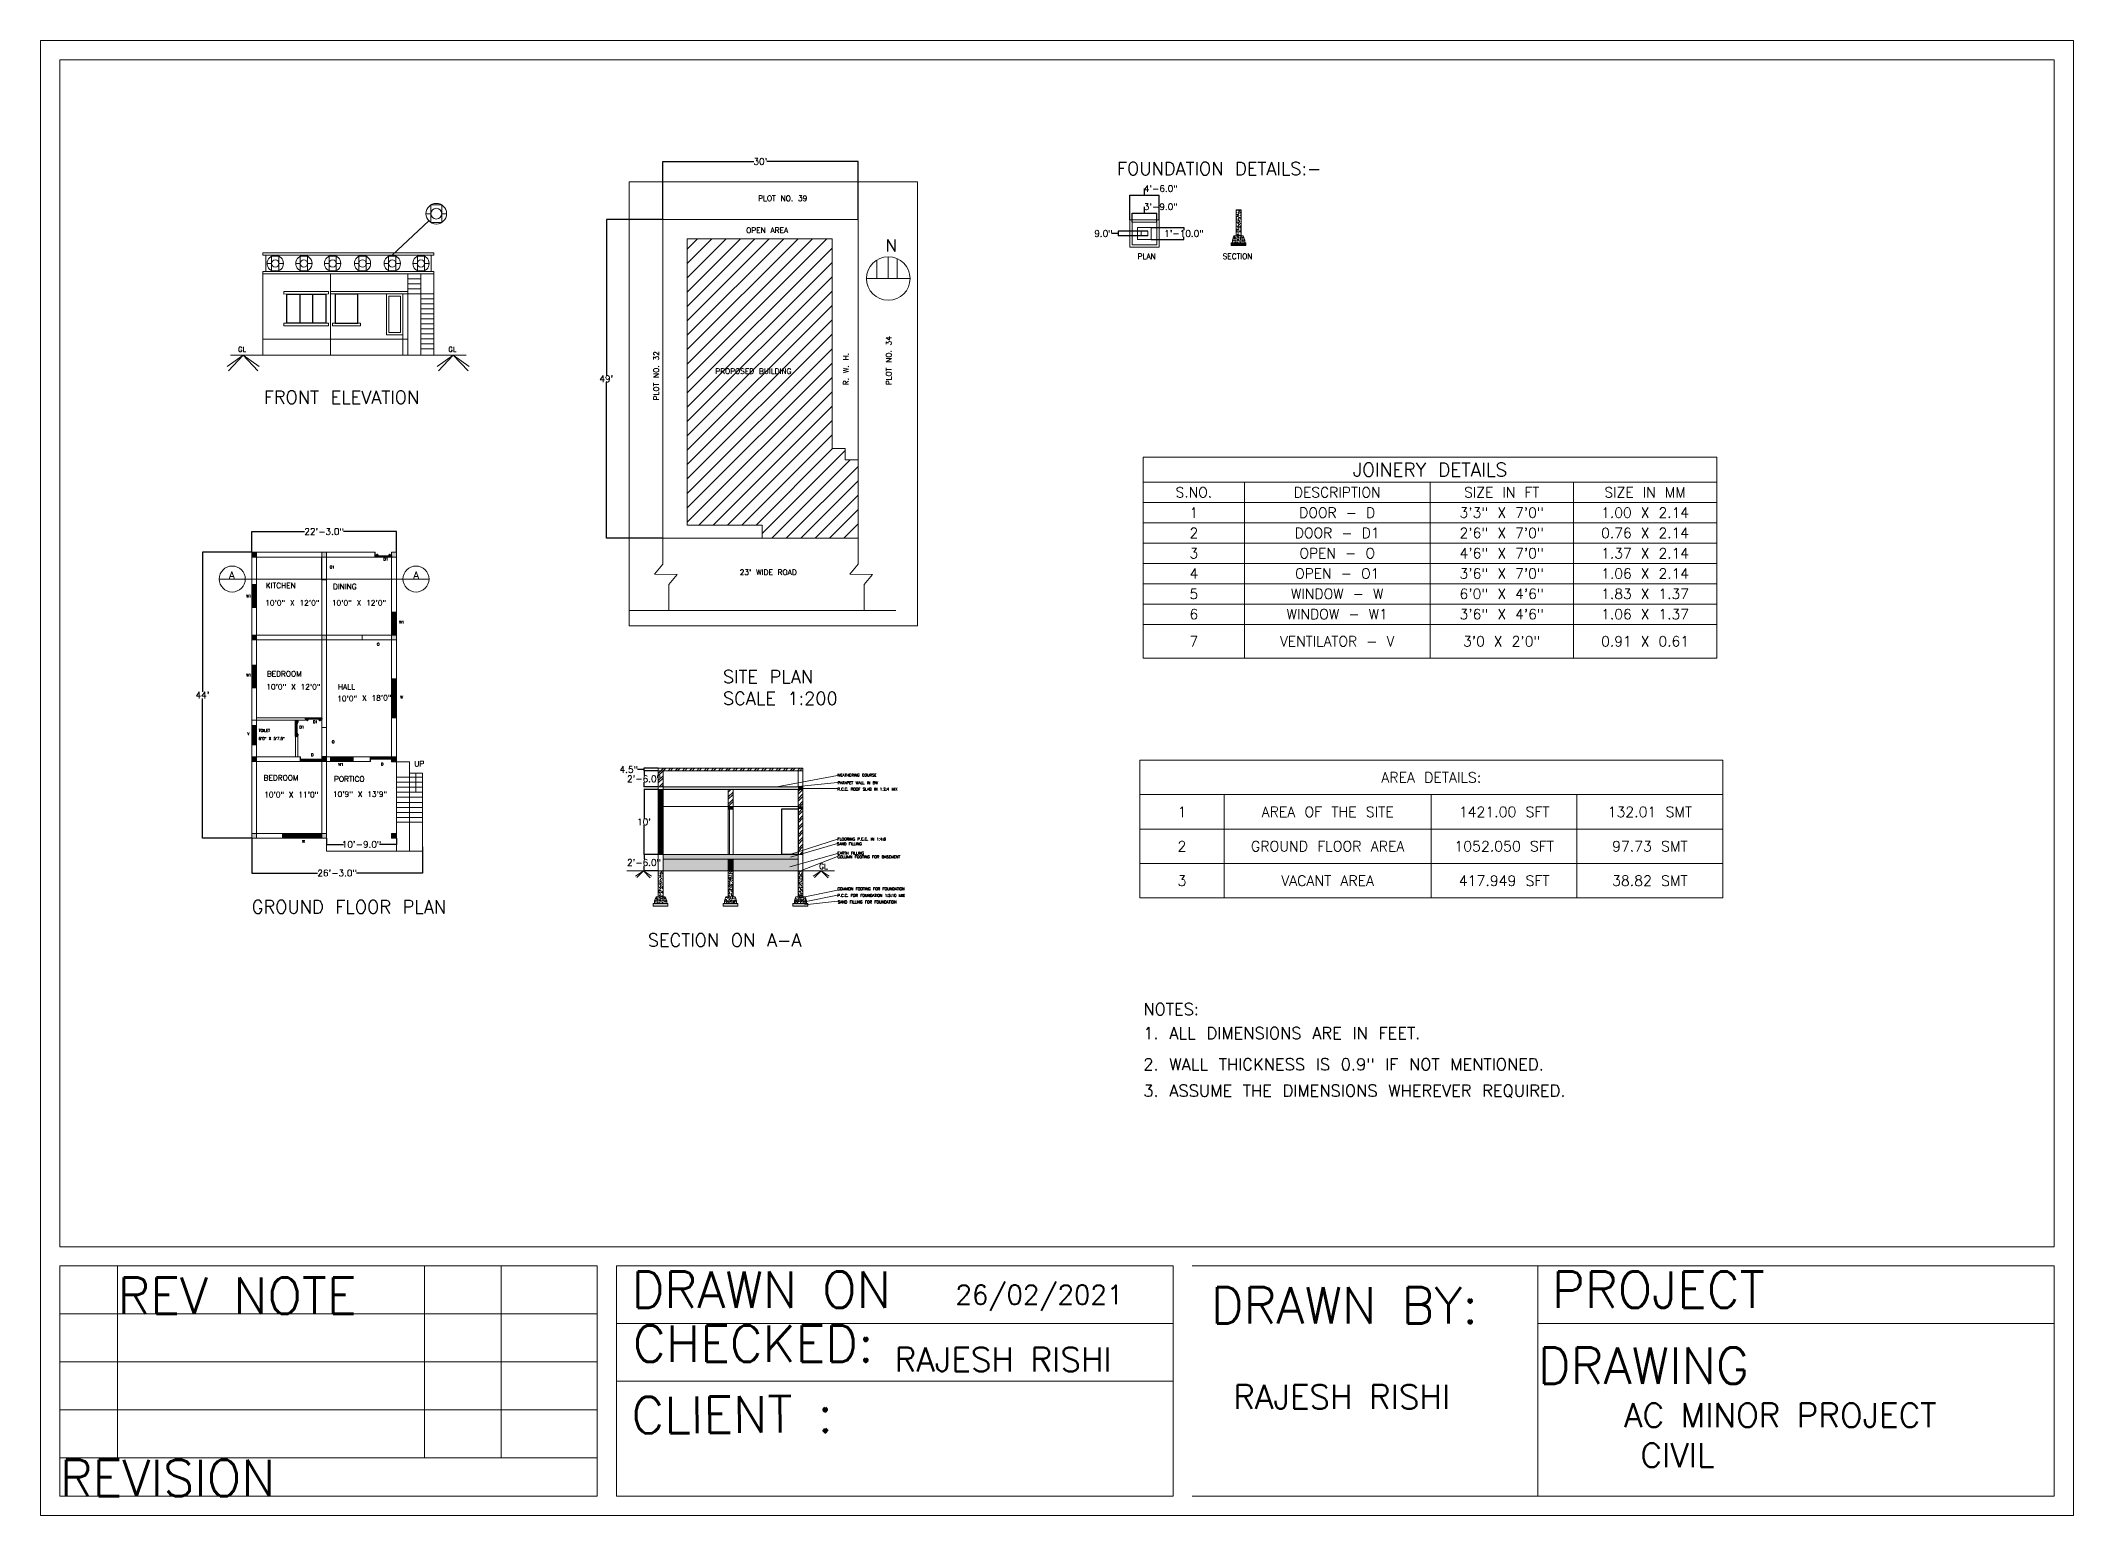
# Paper-space layout 'ANSI' of a CAD drawing. Header units: inches, sheet in millimetres. Extents: x 0 to 267, y 0 to 196.
# Drawn here: x -0.01 to 10.58, y -0.01 to 7.67 of the extents above.
# The model-space entities are those that its viewports show. They can reach past a viewport. Long polylines and large blocks are cut down to what shows.
import ezdxf

# ---------------------------------------------------------------- set-up
doc = ezdxf.new("R2010")
doc.units = ezdxf.units.IN
doc.header["$LTSCALE"] = 10
doc.header["$MEASUREMENT"] = 0
for name, pattern in [('ACAD_ISO03W100', [30, 12, -18]), ('ACAD_ISO12W100', [21, 12, -3, 0, -3, 0, -3]), ('DASHED', [19.049999999999997, 12.7, -6.35])]:
    doc.linetypes.add(name, pattern=pattern)
doc.layers.get('0').update_dxf_attribs({"lineweight": 18})
doc.layers.get('Defpoints').update_dxf_attribs({"color": 140, "lineweight": 18})
doc.layers.add('DOOR-D', color=7, linetype='Continuous', lineweight=25, true_color=0x000000)
doc.layers.add('DOOR-D1', color=7, linetype='Continuous', lineweight=25, true_color=0x000000)
for name, color, linetype, lineweight in [('FOOTING', 7, 'Continuous', 18), ('FOUNDATION  SECTION', 7, 'Continuous', 18), ('FRONT ELEVATION HIGHLIGHT', 7, 'Continuous', 18), ('JOINERY DETAILS', 7, 'Continuous', 18), ('OPEN', 7, 'Continuous', 18), ('OPEN-O1', 7, 'Continuous', 18), ('SITE PLAN DOTTED LINES', 7, 'ACAD_ISO03W100', 18), ('VENTILATOR-V', 118, 'Continuous', 18), ('WINDOW FRONT ELEVATION', 7, 'Continuous', 30), ('WINDOW-W', 118, 'Continuous', 18), ('WINDOW-W1', 118, 'Continuous', 18)]:
    doc.layers.add(name, color=color, linetype=linetype, lineweight=lineweight)
doc.styles.add('FIELDS', font='simplex.shx', dxfattribs={"height": 0.125})
doc.styles.get("Standard").update_dxf_attribs({"font": 'txt.shx', "height": 0.1})
doc.styles.add('TITLE BLOCK', font='simplex.shx', dxfattribs={"height": 0.19})
doc.dimstyles.get("Standard").update_dxf_attribs({"dimtxt": 12, "dimasz": 0.007086614173228346, "dimexe": 0.007086614173228346, "dimexo": 0.002460629921259842, "dimgap": 0, "dimtad": 0, "dimtih": 1, "dimtoh": 1, "dimdec": 1, "dimzin": 0, "dimdsep": 46, "dimlunit": 3, "dimtxsty": 'Standard', "dimcen": 0.003543307086614173, "dimclrt": 256, "dimadec": 0, "dimazin": 0, "dimtfac": 1, "dimtdec": 1, "dimtofl": 0, "dimtmove": 1, "dimatfit": 2, "dimfxl": 0.03937007874015748, "dimtolj": 1, "dimtzin": 0, "dimarcsym": 0})
pattern_1 = [(45, (-345.4907954480096, -524.4126222237824), (-0.08838834764831845, 0.08838834764831845), [])]
pattern_2 = [(45, (-604.7139333053783, -411.8015521683409), (-0.08838834764831845, 0.08838834764831845), [])]
pattern_3 = [(49.99999999999999, (95.47042382050313, 441.0301491947903), (7.172601826007535, -0.6275213498259511), [0.75, -8.25]), (355, (95.47042382050313, 441.0301491947903), (-1.38751333613, 7.521921337000118), [0.6, -6.6]), (100.4514, (96.06814062050313, 440.9778557947903), (5.785093817140216, 6.894395420609536), [0.6374019000000001, -7.01142112]), (46.18420000000001, (95.47042382050313, 443.0301491947903), (10.67241048625644, -1.655190143290181), [1.125, -12.375]), (96.6356, (96.35979127050312, 442.8922161247903), (9.346627055487033, 9.741178709004418), [0.95610288, -10.51713]), (351.1842, (95.47042382050313, 443.0301491947903), (9.346619451336272, 9.741186009253246), [0.9, -9.9]), (21, (96.47042382050313, 442.5301491947903), (5.969070521184617, -4.026188906653388), [0.75, -8.25]), (326.0000000000001, (96.47042382050313, 442.5301491947903), (2.433153319215817, 7.25150045046853), [0.6, -6.6]), (71.4514, (96.96784615050314, 442.1946331347903), (8.4022262858149, 3.225304967099524), [0.6374019000000001, -7.01142112]), (37.50000000000001, (95.47042382050313, 441.0301491947903), (0.1215985531729067, 3.328938538313115), [0, -6.52, 0, -6.7, 0, -6.625]), (7.499999999999999, (95.47042382050313, 441.0301491947903), (2.630695374421486, 3.944117118823602), [0, -3.82, 0, -6.37, 0, -2.525]), (327.5, (93.24042382050312, 441.0301491947903), (5.33822436172409, -0.2255487173437976), [0, -2.5, 0, -7.8, 0, -10.35]), (317.5, (92.24042382050312, 441.0301491947903), (5.831861693423862, 1.001049823323177), [0, -3.25, 0, -5.18, 0, -7.35])]
pattern_4 = [(45, (95.47042382050313, 441.0301491947903), (-6.629126073623884, 6.629126073623884), []), (45, (99.88984119550312, 441.0301491947903), (-6.629126073623884, 6.629126073623884), [])]

psp = doc.layouts.new('ANSI')

# ---------------------------------------------------------------- texts
for s, height, style, p in [('REV NOTE', 0.19, 'TITLE BLOCK', (0.3868811171072615, 1.038968824835866)), ('DRAWN ON', 0.19, 'TITLE BLOCK', (3.065380966165321, 1.070449213059419)), ('DRAWN BY:', 0.19, 'TITLE BLOCK', (6.083113349132873, 0.9889688248358652)), ('PROJECT', 0.19, 'TITLE BLOCK', (7.86111158022095, 1.070449213059419)), ('CHECKED:', 0.19, 'TITLE BLOCK', (3.072640194779979, 0.788928825436642)), ('DRAWING', 0.19, 'TITLE BLOCK', (7.786881117107257, 0.6745830992538231)), ('RAJESH RISHI', 0.125, 'FIELDS', (6.20075609916239, 0.5442290648231847)), ('REVISION', 0.19, 'TITLE BLOCK', (0.08688111710726076, 0.08896882483586666))]:
    psp.add_text(s, height=height, dxfattribs=dict(style=style)).set_placement(p)
at = {"style": 'TITLE BLOCK'}
psp.add_text('CLIENT :', height=0.19, rotation=0.3510813141220283, dxfattribs=at).set_placement((3.065380966165321, 0.4159792664027009))
at = {"char_height": 0.125, "attachment_point": 1, "style": 'FIELDS'}
for s, insert in [('RAJESH RISHI', (4.43688111710726, 0.8639688248358652)), ('AC MINOR PROJECT\\P CIVIL', (8.23629768808837, 0.573421237078378))]:
    psp.add_mtext(s, dxfattribs=dict(at, insert=insert))
at = {"layer": 'OPEN', "insert": (4.753286578209554, 1.188968824835866), "char_height": 0.1, "attachment_point": 1}
psp.add_mtext_dynamic_manual_height_columns('26/02/2021', width=1.133594538897704, gutter_width=0.5, heights=[0], dxfattribs=at)

msp = doc.modelspace()

# ---------------------------------------------------------------- texts
at = {"color": 1, "linetype": 'Continuous'}
for s, p in [('FOUNDATION DETAILS:-', (2731.104625694688, 1968.852672235408)), ('FRONT ELEVATION', (1157.036793397191, 1546.76114196321)), ('SITE PLAN', (2004, 1031)), ('SCALE 1:200', (2004, 991)), ('GROUND FLOOR PLAN', (1134.831564323918, 606.4047124934652)), ('SECTION ON A-A', (1865.470423820503, 545.0301491947903))]:
    msp.add_text(s, height=24, dxfattribs=at).set_placement(p)
at = {"linetype": 'Continuous'}
for s, height, p in [('PLOT NO. 39', 10, (2069, 1921)), ('OPEN AREA', 10, (2047, 1862)), ('PROPOSED BUILDING', 10, (1990, 1602)), ('O1', 5, (1278.691115283201, 1243.009118408188)), ('D1', 5, (1377.71999967071, 1257.404712493465)), ("23' WIDE ROAD", 10, (2035, 1230.842854433082)), ('A', 14, (1092.691115283201, 1223.391999397243)), ('KITCHEN', 10, (1160.691115283201, 1206.404712493465)), ('DINING', 10, (1284.691115283201, 1204.404712493465)), ('A', 14, (1432.691115283201, 1223.391999397243)), ('W1', 5, (1124.691115283201, 1189.404712493465)), ('10\'0" X 12\'0"', 10, (1159.691115283201, 1174.404712493465)), ('10\'0" X 12\'0"', 10, (1282.691115283201, 1174.404712493465)), ('W1', 5, (1406.691115283201, 1140.996351452964)), ('O', 5, (1365.820682519969, 1100.404712493465)), ('BEDROOM', 10, (1162.691115283201, 1043.404712493465)), ('W1', 5, (1124.691115283201, 1043.32580327157)), ('10\'0" X 12\'0"', 10, (1161.691115283201, 1019.404712493465)), ('HALL', 10, (1293.691115283201, 1019.404712493465)), ('W', 5, (1408.691115283201, 1002.971157352677)), ('V', 5, (1126.691115283201, 935.1978828712581)), ('TOILET', 5, (1147.691115283201, 941.4047124934652)), ('D1', 5, (1222.691115283201, 947.6487905346894)), ('D1', 5, (1247.691115283201, 957.4047124934652)), ('6\'0" X 5\'7.5"', 5, (1147.691115283201, 926.4047124934652)), ('D', 5, (1244.231811920772, 896.4047124934652)), ('O', 5, (1282.691115283201, 920.4047124934652)), ('D', 5, (1373.260577028363, 879.4047124934652)), ('UP', 10, (1434.691115283201, 877.4047124934652)), ('WEATHERING COURSE', 5, (2215.470423820503, 859.0301491947903)), ('BEDROOM', 10, (1156.691115283201, 851.4047124934652)), ('10\'0" X 11\'0"', 10, (1157.691115283201, 820.4047124934652)), ('10\'9" X 13\'9"', 10, (1284.691115283201, 821.4047124934652)), ('PORTICO', 10, (1286.691115283201, 849.4047124934652)), ('R.C.C. ROOF SLAB IN 1:2:4 MIX', 5, (2215.470423820503, 833.0301491947903)), ('PARAPET WALL IN BW', 5, (2215.798168985463, 844.9584213965359)), ('W', 5, (1227.715693533451, 736.4047124934652)), ('SAND FILLING', 5, (2214.470423820503, 732.0301491947903)), ('COLUMN FOOTING FOR BASEMENT', 5, (2215.470423820503, 708.0301491947903)), ('FLOORING P.C.C. IN 1:4:8', 5, (2215.470423820503, 741.0301491947903)), ('EARTH FILLING', 5, (2215.470423820503, 715.0301491947903)), ('GL', 10, (2181.470423820503, 688.0301491947903)), ('COMMON FOOTING FOR FOUNDATION', 5, (2215.470423820503, 649.0301491947903)), ('P.C.C. FOR FOUNDATION 1:5:10 MIX', 5, (2215.470423820503, 637.0301491947903)), ('SAND FILLING FOR FOUNDATION', 5, (2215.949468913341, 624.8556133857717))]:
    msp.add_text(s, height=height, dxfattribs=at).set_placement(p)
at = {"color": 0, "linetype": 'Continuous'}
msp.add_text('N', height=22, dxfattribs=at).set_placement((2304, 1828))
at = {"color": 140, "linetype": 'Continuous'}
for s, p in [('PLAN', (2769.104625694688, 1813.852672235408)), ('SECTION ', (2926.104625694688, 1813.852672235408))]:
    msp.add_text(s, height=10, dxfattribs=at).set_placement(p)
at = {"linetype": 'Continuous'}
for s, height, rotation, p in [('PLOT NO. 34', 10, 90, (2315, 1581)), ('PLOT NO. 32', 10, 90, (1886, 1553)), ('R. W. H.', 10, 90, (2236, 1581)), ('10\'0" X 18\'0"', 10, 1.193489423982035, (1292.691115283201, 997.4047124934652)), ('W1', 5, 359.9999999999952, (1294.691115283201, 878.4047124934652))]:
    msp.add_text(s, height=height, rotation=rotation, dxfattribs=at).set_placement(p)
at = {"layer": 'JOINERY DETAILS', "color": 1}
msp.add_text('NOTES:', height=22, dxfattribs=at).set_placement((2779.605235026837, 418.5559959105112))
at = {"layer": 'JOINERY DETAILS'}
for s, p in [('1. ALL DIMENSIONS ARE IN FEET.', (2779.605235026837, 374.3156587083304)), ('2. WALL THICKNESS IS 0.9" IF NOT MENTIONED.', (2779.605235026837, 316.6941993456403)), ('3. ASSUME THE DIMENSIONS WHEREVER REQUIRED.', (2779.605235026837, 268.0760962716868))]:
    msp.add_text(s, height=22, dxfattribs=at).set_placement(p)
at = {"layer": 'OPEN'}
for p in [(1109.665170250228, 1642.592312000465), (1109.665170250228, 1642.592312000465), (1497.688462659824, 1642.592312000465)]:
    msp.add_text('GL', height=9, dxfattribs=at).set_placement(p)

# ---------------------------------------------------------------- blocks, each defined once
blk = doc.blocks.new('WINDOW-W')
h = blk.add_hatch(color=118)
h.dxf.hatch_style = 1
h.paths.add_polyline_path([(24, 4.5), (-24, 4.5), (-24, -4.5), (24, -4.5)])
at = {"layer": 'WINDOW-W'}
h = blk.add_hatch(dxfattribs=at)
h.set_pattern_fill('ANSI31', color=28)
h.set_pattern_definition(pattern_1)
h.paths.add_polyline_path([(36, 4.5), (24, 4.5), (24, -4.5), (36, -4.5)])
h.paths.add_polyline_path([(-24, 4.5), (-36, 4.5), (-36, -4.5), (-24, -4.5)])
h = blk.add_hatch(dxfattribs=at)
h.set_pattern_fill('ANSI31', color=138)
h.set_pattern_definition(pattern_1)
h.paths.add_polyline_path([(24, 4.5), (-24, 4.5), (-24, -4.5), (24, -4.5)])
for p, q in [((-36, 4.5), (-24, 4.5)), ((-24, 4.5), (-24, -4.5)), ((36, 4.5), (24, 4.5)), ((24, 4.5), (24, -4.5))]:
    blk.add_line(p, q, dxfattribs=at)
blk.add_lwpolyline([(-36, 4.5), (-36, -4.5), (36, -4.5), (36, 4.5)], close=True, dxfattribs=at)
blk = doc.blocks.new('WINDOW-W1')
at = {"layer": 'WINDOW-W1'}
h = blk.add_hatch(dxfattribs=at)
h.set_pattern_fill('ANSI31', color=26)
h.set_pattern_definition(pattern_2)
h.paths.add_polyline_path([(21, 4.499999999999943), (12, 4.499999999999943), (12, -4.500000000000057), (21, -4.500000000000057)])
h.paths.add_polyline_path([(-12, 4.499999999999943), (-21, 4.499999999999943), (-21, -4.500000000000057), (-12, -4.500000000000057)])
h = blk.add_hatch(dxfattribs=at)
h.set_pattern_fill('ANSI31', color=28)
h.set_pattern_definition(pattern_2)
h.paths.add_polyline_path([(21, 4.499999999999943), (12, 4.499999999999943), (12, -4.500000000000057), (21, -4.500000000000057)])
h.paths.add_polyline_path([(-12, 4.499999999999943), (-21, 4.499999999999943), (-21, -4.500000000000057), (-12, -4.500000000000057)])
h = blk.add_hatch(dxfattribs=at)
h.set_pattern_fill('ANSI31', color=256)
h.set_pattern_definition(pattern_2)
h.paths.add_polyline_path([(12, 4.499999999999943), (-12, 4.499999999999943), (-12, -4.500000000000057), (12, -4.500000000000057)])
for p, q in [((-21, 4.499999999999943), (-12, 4.499999999999943)), ((-12, 4.499999999999943), (-12, 4.499999999999943)), ((-12, 4.499999999999943), (-12, -4.500000000000057)), ((21, 4.499999999999943), (12, 4.499999999999943)), ((12, 4.499999999999943), (12, -4.500000000000057)), ((21, 4.499999999999943), (21, 4.499999999999943))]:
    blk.add_line(p, q, dxfattribs=at)
blk.add_lwpolyline([(21, -4.500000000000057), (21, 4.499999999999943), (-21, 4.499999999999943), (-21, -4.500000000000057)], close=True, dxfattribs=at)
blk = doc.blocks.new('VENTILATOR-V')
h = blk.add_hatch()
h.set_pattern_fill('ANSI31', color=28)
h.set_pattern_definition([(45, (0, 0), (-0.08838834764831845, 0.08838834764831845), [])])
h.paths.add_polyline_path([(4.500000000000114, 18), (-4.499999999999886, 18), (-4.499999999999886, 12.96557061184728), (4.500000000000114, 12.96557061184728)])
h.paths.add_polyline_path([(4.500000000000114, -13), (-4.499999999999886, -12.99999999999999), (-4.499999999999886, -18), (4.500000000000114, -18)])
at = {"layer": 'VENTILATOR-V'}
h = blk.add_hatch(dxfattribs=at)
h.set_pattern_fill('ANSI31', color=256)
h.set_pattern_definition([(45, (-814.0254663713039, -341.7027611805414), (-0.08838834764831845, 0.08838834764831845), [])])
h.paths.add_polyline_path([(4.500000000000114, 18), (-4.499999999999886, 18), (-4.499999999999886, -18), (4.500000000000114, -18)])
for p, q in [((-4.499999999999886, 18), (-4.499999999999886, 12.96557061184728)), ((-4.499999999999886, 12.96557061184728), (4.500000000000114, 12.96557061184728)), ((-4.499999999999886, -18), (-4.499999999999886, -13)), ((-4.499999999999886, -13), (4.500000000000114, -13))]:
    blk.add_line(p, q)
blk.add_lwpolyline([(-4.499999999999886, -18), (4.500000000000114, -18), (4.500000000000114, 18), (-4.499999999999886, 18)], close=True, dxfattribs=at)
blk = doc.blocks.new('DOOR-D')
at = {"layer": 'DOOR-D'}
h = blk.add_hatch(color=256, dxfattribs=at)
h.dxf.hatch_style = 1
h.paths.add_polyline_path([(0, -19.5), (0, 19.5), (-4.5, 19.5), (-4.5, -19.5)])
blk.add_lwpolyline([(0, -19.5), (-4.5, -19.5), (-4.5, 19.5), (0, 19.5)], close=True, dxfattribs=at)
blk = doc.blocks.new('DOOR-D1')
at = {"layer": 'DOOR-D1'}
h = blk.add_hatch(color=256, dxfattribs=at)
h.dxf.hatch_style = 1
h.paths.add_polyline_path([(1.13984876916993, 14.70919690720439), (-0.3601512308300698, 14.70919690720439, 0.4142135623730953), (-3.36015123083007, 11.70919690720439, 0.4912888405485862), (-1.11015123083007, 9.33460627780363), (-1.11015123083007, -9.916005908036482, 0.4913587755673587), (-3.36015123083007, -12.29080309279578, 0.4142135623730808), (-0.3601512308300698, -15.29080309279561), (1.13984876916993, -15.29080309279561)])
blk.add_line((-1.11015123083007, -9.916005908036482), (-1.11015123083007, 9.33460627780363), dxfattribs=at)
blk.add_lwpolyline([(-3.36015123083007, 11.70919690720439, -0.4142135623730951), (-0.3601512308300698, 14.70919690720439), (1.13984876916993, 14.70919690720439), (1.13984876916993, -15.29080309279561), (-0.3601512308300698, -15.29080309279561, -0.414213562373095), (-3.36015123083007, -12.29080309279561)], format="xyb", dxfattribs=at)
for centre, radius, start, end in [((-1.318456169377896, 11.39049926265818), 2.066418861847108, 171.1280306887912, 275.7855162686527), ((-1.318589949292459, -11.97179987190071), 2.066333835858768, 84.21051636899381, 188.8809131277499)]:
    blk.add_arc(centre, radius, start, end, dxfattribs=at)
blk = doc.blocks.new('OPEN')
at = {"layer": 'OPEN'}
blk.add_lwpolyline([(-4.5, -27), (4.5, -27), (4.5, 27), (-4.5, 27)], close=True, dxfattribs=at)
blk = doc.blocks.new('OPEN-O1')
at = {"layer": 'OPEN-O1'}
blk.add_lwpolyline([(-4.5, -21), (4.5, -21), (4.5, 21), (-4.5, 21)], close=True, dxfattribs=at)
blk = doc.blocks.new('*D167')
at = {"layer": 'Defpoints', "color": 0, "transparency": 16777216}
for p in [(1134.831564323918, 744.9711573526774), (1449.831246142636, 729.4125615775349), (1449.831246142636, 680.7660683433289)]:
    blk.add_point(p, dxfattribs=at)
at = {"layer": 'OPEN-O1', "color": 0, "lineweight": -2, "transparency": 16777216}
for p, q in [((1134.831564323918, 744.9686967227561), (1134.831564323918, 680.7589817291557)), ((1449.831246142636, 729.4101009476136), (1449.831246142636, 680.7589817291557)), ((1134.838650938091, 680.7660683433289), (1256.331405233277, 680.7660683433289)), ((1449.824159528463, 680.7660683433289), (1328.331405233277, 680.7660683433289))]:
    blk.add_line(p, q, dxfattribs=at)
at = {"layer": 'OPEN-O1', "color": 0, "transparency": 16777216}
for points in [[(1134.838650938091, 680.7672494456912), (1134.838650938091, 680.7648872409667), (1134.831564323918, 680.7660683433289)], [(1449.824159528463, 680.7672494456912), (1449.824159528463, 680.7648872409667), (1449.831246142636, 680.7660683433289)]]:
    blk.add_solid(points, dxfattribs=at)
at = {"layer": 'OPEN-O1', "transparency": 16777216, "insert": (1292.331405233277, 680.7660683433289), "char_height": 12, "attachment_point": 5}
blk.add_mtext('\\A1;26\'-3.0"', dxfattribs=at)
blk = doc.blocks.new('*D168')
at = {"layer": 'Defpoints', "color": 0, "transparency": 16777216}
for p in [(1134.831564323918, 1272.971157352678), (1044.024566774927, 744.9711573526777), (1134.831564323918, 744.9711573526777)]:
    blk.add_point(p, dxfattribs=at)
at = {"layer": 'OPEN-O1', "color": 0, "lineweight": -2, "transparency": 16777216}
for p, q in [((1134.829103693997, 1272.971157352678), (1044.017480160754, 1272.971157352678)), ((1044.024566774927, 1272.964070738505), (1044.024566774927, 1014.971157352678)), ((1044.024566774927, 744.9782439668509), (1044.024566774927, 1002.971157352678)), ((1134.829103693997, 744.9711573526777), (1044.017480160754, 744.9711573526777))]:
    blk.add_line(p, q, dxfattribs=at)
at = {"layer": 'OPEN-O1', "color": 0, "transparency": 16777216}
for points in [[(1044.023385672565, 1272.964070738505), (1044.025747877289, 1272.964070738505), (1044.024566774927, 1272.971157352678)], [(1044.023385672565, 744.9782439668509), (1044.025747877289, 744.9782439668509), (1044.024566774927, 744.9711573526777)]]:
    blk.add_solid(points, dxfattribs=at)
at = {"layer": 'OPEN-O1', "transparency": 16777216, "insert": (1044.024566774927, 1008.971157352677), "char_height": 12, "attachment_point": 5}
blk.add_mtext("\\A1;44'", dxfattribs=at)
blk = doc.blocks.new('*D169')
at = {"layer": 'Defpoints', "color": 0, "transparency": 16777216}
for p in [(1401.831564323918, 1310.900899395145), (1134.831564323918, 1272.971157352677), (1401.831564323918, 1272.971157352677)]:
    blk.add_point(p, dxfattribs=at)
at = {"layer": 'OPEN-O1', "color": 0, "lineweight": -2, "transparency": 16777216}
for p, q in [((1134.831564323918, 1272.973617982599), (1134.831564323918, 1310.907986009318)), ((1134.838650938091, 1310.900899395145), (1232.331564323918, 1310.900899395145)), ((1401.824477709744, 1310.900899395145), (1304.331564323918, 1310.900899395145)), ((1401.831564323918, 1272.973617982599), (1401.831564323918, 1310.907986009318))]:
    blk.add_line(p, q, dxfattribs=at)
at = {"layer": 'OPEN-O1', "color": 0, "transparency": 16777216}
for points in [[(1134.838650938091, 1310.902080497507), (1134.838650938091, 1310.899718292782), (1134.831564323918, 1310.900899395145)], [(1401.824477709744, 1310.902080497507), (1401.824477709744, 1310.899718292782), (1401.831564323918, 1310.900899395145)]]:
    blk.add_solid(points, dxfattribs=at)
at = {"layer": 'OPEN-O1', "transparency": 16777216, "insert": (1268.331564323918, 1310.900899395145), "char_height": 12, "attachment_point": 5}
blk.add_mtext('\\A1;22\'-3.0"', dxfattribs=at)
blk = doc.blocks.new('*D171')
at = {"color": 0, "lineweight": -2, "transparency": 16777216}
for p, q in [((1272.831564323918, 744.9686967227561), (1272.831564323918, 733.6523197334311)), ((1272.838650938091, 733.6594063476043), (1304.331564323918, 733.6594063476043)), ((1401.824477709744, 733.6594063476043), (1370.331564323918, 733.6594063476043)), ((1401.831564323918, 744.968696722757), (1401.831564323918, 733.6523197334311))]:
    blk.add_line(p, q, dxfattribs=at)
at = {"color": 0, "transparency": 16777216}
for points in [[(1272.838650938091, 733.6605874499666), (1272.838650938091, 733.6582252452421), (1272.831564323918, 733.6594063476043)], [(1401.824477709744, 733.6605874499666), (1401.824477709744, 733.6582252452421), (1401.831564323918, 733.6594063476043)]]:
    blk.add_solid(points, dxfattribs=at)
at = {"layer": 'Defpoints', "color": 0, "transparency": 16777216}
for p in [(1272.831564323918, 744.9711573526774), (1401.831564323918, 744.9711573526783), (1401.831564323918, 733.6594063476043)]:
    blk.add_point(p, dxfattribs=at)
at = {"transparency": 16777216, "insert": (1337.331564323918, 733.6594063476043), "char_height": 12, "attachment_point": 5}
blk.add_mtext('\\A1;10\'-9.0"', dxfattribs=at)
blk = doc.blocks.new('FOOTING')
at = {"layer": 'FOOTING', "linetype": 'Continuous'}
for p, q in [((-4.431793294203089, 24.78447889638028), (-4.431793294203089, -23.21552110361972)), ((4.568206705796911, 24.78447889638028), (4.568206705796911, -23.21552110361972)), ((-13.86795444080849, -35.73306206990699), (13.30436785240227, -35.73306206990699)), ((-13.86795444080849, -35.73306206990699), (-13.86795444080849, -40.73306206990699)), ((-8.43179329420309, -23.21552110361972), (-11.16795444080844, -30.73306206990699)), ((-11.16795444080844, -30.73306206990699), (-11.16795444080844, -35.73306206990699)), ((-11.16795444080844, -30.73306206990699), (11.30436785240227, -30.73306206990699)), ((0.06820670579691068, -23.21552110361972), (-8.43179329420309, -23.21552110361972)), ((0.06820670579691068, -23.21552110361972), (8.56820670579691, -23.21552110361972)), ((8.56820670579691, -23.21552110361972), (11.30436785240227, -30.73306206990699)), ((11.30436785240227, -30.73306206990699), (11.30436785240227, -35.73306206990699)), ((13.30436785240227, -35.73306206990699), (13.30436785240227, -40.73306206990699)), ((-13.86795444080849, -40.73306206990699), (13.30436785240227, -40.73306206990699))]:
    blk.add_line(p, q, dxfattribs=at)
blk = doc.blocks.new('*D173')
at = {"color": 0, "linetype": 'Continuous', "lineweight": -2, "transparency": 16777216}
for p, q in [((2759.283835760028, 1881.899654345706), (2759.283835760028, 1898.492376110493)), ((2759.290922374201, 1898.485289496319), (2804.276749145855, 1898.485289496319)), ((2781.783835760028, 1898.485289496319), (2781.783835760028, 1910.492376110493)), ((2804.283835760028, 1881.899654345706), (2804.283835760028, 1898.492376110493))]:
    blk.add_line(p, q, dxfattribs=at)
at = {"color": 0, "linetype": 'Continuous', "transparency": 16777216}
for points in [[(2759.290922374201, 1898.486470598682), (2759.290922374201, 1898.484108393957), (2759.283835760028, 1898.485289496319)], [(2804.276749145855, 1898.486470598682), (2804.276749145855, 1898.484108393957), (2804.283835760028, 1898.485289496319)]]:
    blk.add_solid(points, dxfattribs=at)
at = {"layer": 'Defpoints', "color": 0, "linetype": 'Continuous', "transparency": 16777216}
for p in [(2759.283835760028, 1881.897193715785), (2804.283835760028, 1898.485289496319), (2804.283835760028, 1881.897193715785)]:
    blk.add_point(p, dxfattribs=at)
at = {"linetype": 'Continuous', "transparency": 16777216, "insert": (2811.783835760028, 1910.492376110493), "char_height": 12, "attachment_point": 5}
blk.add_mtext('\\A1;3\'-9.0"', dxfattribs=at)
blk = doc.blocks.new('*D174')
at = {"color": 0, "linetype": 'Continuous', "lineweight": -2, "transparency": 16777216}
for p, q in [((2754.783835760028, 1886.399654345706), (2754.783835760028, 1931.898111764696)), ((2754.790922374201, 1931.891025150523), (2808.776749145855, 1931.891025150523)), ((2781.783835760028, 1931.891025150523), (2781.783835760028, 1943.898111764696)), ((2808.783835760028, 1886.399654345706), (2808.783835760028, 1931.898111764696))]:
    blk.add_line(p, q, dxfattribs=at)
at = {"color": 0, "linetype": 'Continuous', "transparency": 16777216}
for points in [[(2754.790922374201, 1931.892206252885), (2754.790922374201, 1931.889844048161), (2754.783835760028, 1931.891025150523)], [(2808.776749145855, 1931.892206252885), (2808.776749145855, 1931.889844048161), (2808.783835760028, 1931.891025150523)]]:
    blk.add_solid(points, dxfattribs=at)
at = {"layer": 'Defpoints', "color": 0, "linetype": 'Continuous', "transparency": 16777216}
for p in [(2808.783835760028, 1931.891025150523), (2754.783835760028, 1886.397193715785), (2808.783835760028, 1886.397193715785)]:
    blk.add_point(p, dxfattribs=at)
at = {"linetype": 'Continuous', "transparency": 16777216, "insert": (2811.783835760028, 1943.898111764696), "char_height": 12, "attachment_point": 5}
blk.add_mtext('\\A1;4\'-6.0"', dxfattribs=at)
blk = doc.blocks.new('*D175')
at = {"color": 0, "linetype": 'Continuous', "lineweight": -2, "transparency": 16777216}
for p, q in [((2794.38629638995, 1871.997193715785), (2854.515070363625, 1871.997193715785)), ((2794.38629638995, 1849.967279269957), (2854.515070363625, 1849.967279269957)), ((2854.507983749452, 1871.990107101612), (2854.507983749452, 1866.982236492871)), ((2854.507983749452, 1849.97436588413), (2854.507983749452, 1854.982236492871))]:
    blk.add_line(p, q, dxfattribs=at)
at = {"color": 0, "linetype": 'Continuous', "transparency": 16777216}
for points in [[(2854.506802647089, 1871.990107101612), (2854.509164851814, 1871.990107101612), (2854.507983749452, 1871.997193715785)], [(2854.506802647089, 1849.97436588413), (2854.509164851814, 1849.97436588413), (2854.507983749452, 1849.967279269957)]]:
    blk.add_solid(points, dxfattribs=at)
at = {"layer": 'Defpoints', "color": 0, "linetype": 'Continuous', "transparency": 16777216}
for p in [(2794.383835760029, 1871.997193715785), (2794.383835760029, 1849.967279269957), (2854.507983749452, 1849.967279269957)]:
    blk.add_point(p, dxfattribs=at)
at = {"linetype": 'Continuous', "transparency": 16777216, "insert": (2854.507983749452, 1860.98223649287), "char_height": 12, "attachment_point": 5}
blk.add_mtext('\\A1;1\'-10.0"', dxfattribs=at)
blk = doc.blocks.new('*D176')
at = {"color": 0, "linetype": 'Continuous', "lineweight": -2, "transparency": 16777216}
for p, q in [((2733.087875616223, 1860.982236492871), (2721.08078900205, 1860.982236492871)), ((2787.881375130108, 1865.497193715785), (2733.08078900205, 1865.497193715785)), ((2787.881375130108, 1856.467279269957), (2733.08078900205, 1856.467279269957)), ((2733.087875616223, 1865.490107101612), (2733.087875616223, 1856.47436588413))]:
    blk.add_line(p, q, dxfattribs=at)
at = {"color": 0, "linetype": 'Continuous', "transparency": 16777216}
for points in [[(2733.086694513861, 1865.490107101612), (2733.089056718586, 1865.490107101612), (2733.087875616223, 1865.497193715785)], [(2733.086694513861, 1856.47436588413), (2733.089056718586, 1856.47436588413), (2733.087875616223, 1856.467279269957)]]:
    blk.add_solid(points, dxfattribs=at)
at = {"layer": 'Defpoints', "color": 0, "linetype": 'Continuous', "transparency": 16777216}
for p in [(2733.087875616223, 1856.467279269957), (2787.883835760029, 1865.497193715785), (2787.883835760029, 1856.467279269957)]:
    blk.add_point(p, dxfattribs=at)
at = {"linetype": 'Continuous', "transparency": 16777216, "insert": (2706.08078900205, 1860.98223649287), "char_height": 12, "attachment_point": 5}
blk.add_mtext('\\A1;9.0"', dxfattribs=at)
blk = doc.blocks.new('*T177')
at = {"layer": 'JOINERY DETAILS', "color": 0, "linetype": 'ByBlock', "lineweight": -2, "transparency": 16777216}
for p, q in [((0, 0), (1058.015656218719, 0)), ((0, 0), (0, -370.7220212734883)), ((1058.015656218719, 0), (1058.015656218719, -370.7220212734883)), ((0, -45.81957566301548), (1058.015656218719, -45.81957566301548)), ((186.6106354275535, -45.81957566301548), (186.6106354275535, -370.7220212734883)), ((529.0078281093593, -45.81957566301548), (529.0078281093593, -370.7220212734883)), ((793.5117421640389, -45.81957566301548), (793.5117421640389, -370.7220212734883)), ((0, -83.3083193873008), (1058.015656218719, -83.3083193873008)), ((0, -120.7970631115861), (1058.015656218719, -120.7970631115861)), ((0, -158.2858068358714), (1058.015656218719, -158.2858068358714)), ((0, -195.7745505601567), (1058.015656218719, -195.7745505601567)), ((0, -233.2632942844421), (1058.015656218719, -233.2632942844421)), ((0, -270.7520380087274), (1058.015656218719, -270.7520380087274)), ((0, -308.2407817330127), (1058.015656218719, -308.2407817330127)), ((0, -370.7220212734883), (1058.015656218719, -370.7220212734883))]:
    blk.add_line(p, q, dxfattribs=at)
at = {"layer": 'JOINERY DETAILS', "color": 0, "linetype": 'Continuous', "transparency": 16777216, "attachment_point": 5}
for s, insert, char_height, width in [('JOINERY DETAILS', (529.0078281093597, -22.90978783150763), 24.99249581619022, 1045.519408310624), ('S.NO.', (93.30531771377673, -64.56394752515826), 18.74437186214266, 174.1143875194583), ('DESCRIPTION', (357.8092317684564, -64.56394752515826), 18.74437186214266, 329.9009447737109), ('SIZE IN FT', (661.2597851366991, -64.56394752515826), 18.74437186214266, 252.0076661465847), ('SIZE IN MM', (925.7636991913787, -64.56394752515826), 18.74437186214266, 252.0076661465847), ('1', (93.30531771377673, -102.0526912494433), 18.74437186214266, 174.1143875194583), ('DOOR - D', (357.8092317684564, -102.0526912494433), 18.74437186214266, 329.9009447737109), ('3\'3" X 7\'0"', (661.2597851366991, -102.0526912494433), 18.74437186214266, 252.0076661465847), ('1.00 X 2.14', (925.7636991913787, -102.0526912494433), 18.74437186214266, 252.0076661465847), ('2', (93.30531771377673, -139.5414349737289), 18.74437186214266, 174.1143875194583), ('DOOR - D1', (357.8092317684564, -139.5414349737289), 18.74437186214266, 329.9009447737109), ('2\'6" X 7\'0"', (661.2597851366991, -139.5414349737289), 18.74437186214266, 252.0076661465847), ('0.76 X 2.14', (925.7636991913787, -139.5414349737289), 18.74437186214266, 252.0076661465847), ('3', (93.30531771377673, -177.030178698014), 18.74437186214266, 174.1143875194583), ('OPEN - O', (357.8092317684564, -177.030178698014), 18.74437186214266, 329.9009447737109), ('4\'6" X 7\'0"', (661.2597851366991, -177.030178698014), 18.74437186214266, 252.0076661465847), ('1.37 X 2.14', (925.7636991913787, -177.030178698014), 18.74437186214266, 252.0076661465847), ('4', (93.30531771377673, -214.5189224222995), 18.74437186214266, 174.1143875194583), ('OPEN - O1', (357.8092317684564, -214.5189224222995), 18.74437186214266, 329.9009447737109), ('3\'6" X 7\'0"', (661.2597851366991, -214.5189224222995), 18.74437186214266, 252.0076661465847), ('1.06 X 2.14', (925.7636991913787, -214.5189224222995), 18.74437186214266, 252.0076661465847), ('5', (93.30531771377673, -252.0076661465846), 18.74437186214266, 174.1143875194583), ('WINDOW - W', (357.8092317684564, -252.0076661465846), 18.74437186214266, 329.9009447737109), ('6\'0" X 4\'6"', (661.2597851366991, -252.0076661465846), 18.74437186214266, 252.0076661465847), ('1.83 X 1.37', (925.7636991913787, -252.0076661465846), 18.74437186214266, 252.0076661465847), ('6', (93.30531771377673, -289.4964098708701), 18.74437186214266, 174.1143875194583), ('WINDOW - W1', (357.8092317684564, -289.4964098708701), 18.74437186214266, 329.9009447737109), ('3\'6" X 4\'6"', (661.2597851366991, -289.4964098708701), 18.74437186214266, 252.0076661465847), ('1.06 X 1.37', (925.7636991913787, -289.4964098708701), 18.74437186214266, 252.0076661465847), ('7', (93.30531771377673, -339.4814015032503), 18.74437186214266, 174.1143875194583), ('VENTILATOR - V', (357.8092317684564, -339.4814015032503), 18.74437186214266, 329.9009447737109), ('3\'0 X 2\'0"', (661.2597851366991, -339.4814015032503), 18.74437186214266, 252.0076661465847), ('0.91 X 0.61', (925.7636991913787, -339.4814015032503), 18.74437186214266, 252.0076661465847)]:
    blk.add_mtext(s, dxfattribs=dict(at, insert=insert, char_height=char_height, width=width))
blk = doc.blocks.new('*T178')
at = {"layer": 'JOINERY DETAILS', "color": 0, "linetype": 'ByBlock', "lineweight": -2, "transparency": 16777216}
for p, q in [((0, 0), (1075.256577605936, 0)), ((0, 0), (0, -253.9976167573077)), ((1075.256577605936, 0), (1075.256577605936, -253.9976167573077)), ((0, -63.49940418932692), (1075.256577605936, -63.49940418932692)), ((155.2568953041123, -63.49940418932692), (155.2568953041123, -253.9976167573077)), ((537.6282888029682, -63.49940418932692), (537.6282888029682, -253.9976167573077)), ((806.4424332044523, -63.49940418932692), (806.4424332044523, -253.9976167573077)), ((0, -126.9988083786538), (1075.256577605936, -126.9988083786538)), ((0, -190.4982125679808), (1075.256577605936, -190.4982125679808)), ((0, -253.9976167573077), (1075.256577605936, -253.9976167573077))]:
    blk.add_line(p, q, dxfattribs=at)
at = {"layer": 'JOINERY DETAILS', "color": 0, "linetype": 'Continuous', "transparency": 16777216, "char_height": 19.04982125679809, "attachment_point": 5}
for s, insert, width in [('AREA DETAILS:', (537.6282888029687, -31.74970209466335), 1062.556696768071), ('1', (77.62844765205637, -95.24910628399027), 142.5570144662469), ('AREA OF THE SITE', (346.4425920535405, -95.24910628399027), 369.6715126609906), ('1421.00 SFT', (672.0353610037105, -95.24910628399027), 256.1142635636187), ('132.01 SMT', (940.8495054051946, -95.24910628399027), 256.1142635636187), ('2', (77.62844765205637, -158.7485104733173), 142.5570144662469), ('GROUND FLOOR AREA', (346.4425920535405, -158.7485104733173), 369.6715126609906), ('1052.050 SFT', (672.0353610037105, -158.7485104733173), 256.1142635636187), ('97.73 SMT', (940.8495054051946, -158.7485104733173), 256.1142635636187), ('3', (77.62844765205637, -222.2479146626442), 142.5570144662469), ('VACANT AREA', (346.4425920535405, -222.2479146626442), 369.6715126609906), ('417.949 SFT', (672.0353610037105, -222.2479146626442), 256.1142635636187), ('38.82 SMT', (940.8495054051946, -222.2479146626442), 256.1142635636187)]:
    blk.add_mtext(s, dxfattribs=dict(at, insert=insert, width=width))
blk = doc.blocks.new('*D179')
at = {"color": 0, "linetype": 'Continuous', "lineweight": -2, "transparency": 16777216}
for p, q in [((1893.341359855246, 1886.982816070668), (1788.992913385832, 1886.982816070668)), ((1789.000000000005, 1886.975729456495), (1789.000000000005, 1598.982881911142)), ((1789.000000000005, 1298.99003436579), (1789.000000000005, 1586.982881911142)), ((1893.341359855246, 1298.982947751616), (1788.992913385832, 1298.982947751616))]:
    blk.add_line(p, q, dxfattribs=at)
at = {"color": 0, "linetype": 'Continuous', "transparency": 16777216}
for points in [[(1788.998818897643, 1886.975729456495), (1789.001181102367, 1886.975729456495), (1789.000000000005, 1886.982816070668)], [(1788.998818897643, 1298.99003436579), (1789.001181102368, 1298.99003436579), (1789.000000000005, 1298.982947751616)]]:
    blk.add_solid(points, dxfattribs=at)
at = {"layer": 'Defpoints', "color": 0, "linetype": 'Continuous', "transparency": 16777216}
for p in [(1893.343820485167, 1886.982816070668), (1789.000000000005, 1298.982947751616), (1893.343820485167, 1298.982947751616)]:
    blk.add_point(p, dxfattribs=at)
at = {"linetype": 'Continuous', "transparency": 16777216, "insert": (1789.000000000005, 1592.982881911141), "char_height": 12, "attachment_point": 5}
blk.add_mtext("\\A1;49'", dxfattribs=at)
blk = doc.blocks.new('*D180')
at = {"color": 0, "linetype": 'Continuous', "lineweight": -2, "transparency": 16777216}
for p, q in [((1893.343820485166, 1886.985276700588), (1893.343820485166, 1994.007086614173)), ((1893.35090709934, 1994), (2061.343820485166, 1994)), ((2253.336733870993, 1994), (2085.343820485166, 1994)), ((2253.343820485166, 1886.985276700588), (2253.343820485166, 1994.007086614173))]:
    blk.add_line(p, q, dxfattribs=at)
at = {"color": 0, "linetype": 'Continuous', "transparency": 16777216}
for points in [[(1893.35090709934, 1994.001181102362), (1893.35090709934, 1993.998818897638), (1893.343820485166, 1994)], [(2253.336733870993, 1994.001181102362), (2253.336733870993, 1993.998818897638), (2253.343820485166, 1994)]]:
    blk.add_solid(points, dxfattribs=at)
at = {"layer": 'Defpoints', "color": 0, "linetype": 'Continuous', "transparency": 16777216}
for p in [(2253.343820485166, 1994), (1893.343820485166, 1886.982816070667), (2253.343820485166, 1886.982816070667)]:
    blk.add_point(p, dxfattribs=at)
at = {"linetype": 'Continuous', "transparency": 16777216, "insert": (2073.343820485166, 1994), "char_height": 12, "attachment_point": 5}
blk.add_mtext("\\A1;30'", dxfattribs=at)
blk = doc.blocks.new('*D181')
at = {"color": 0, "linetype": 'Continuous', "lineweight": -2, "transparency": 16777216}
for p, q in [((1884.681641708486, 835.1010598573271), (1858.463337206335, 835.1010598573271)), ((1858.470423820509, 835.0939732431539), (1858.470423820509, 781.1010598573271)), ((1858.470423820509, 715.1081464715), (1858.470423820509, 769.1010598573271)), ((1884.681641708486, 715.1010598573268), (1858.463337206335, 715.1010598573268))]:
    blk.add_line(p, q, dxfattribs=at)
at = {"color": 0, "linetype": 'Continuous', "transparency": 16777216}
for points in [[(1858.469242718146, 835.0939732431539), (1858.471604922871, 835.0939732431539), (1858.470423820509, 835.1010598573271)], [(1858.469242718146, 715.1081464715), (1858.471604922871, 715.1081464715), (1858.470423820509, 715.1010598573268)]]:
    blk.add_solid(points, dxfattribs=at)
at = {"layer": 'Defpoints', "color": 0, "linetype": 'Continuous', "transparency": 16777216}
for p in [(1884.684102338407, 835.1010598573271), (1858.470423820509, 715.1010598573268), (1884.684102338407, 715.1010598573268)]:
    blk.add_point(p, dxfattribs=at)
at = {"linetype": 'Continuous', "transparency": 16777216, "insert": (1858.470423820508, 775.1010598573263), "char_height": 12, "attachment_point": 5}
blk.add_mtext("\\A1;10'", dxfattribs=at)
blk = doc.blocks.new('*D182')
at = {"color": 0, "linetype": 'Continuous', "lineweight": -2, "transparency": 16777216}
for p, q in [((1884.681641708486, 869.5970276500743), (1858.463337206336, 869.5970276500743)), ((1858.470423820509, 869.5899410359011), (1858.470423820509, 860.5990437537007)), ((1884.681641708486, 839.6010598573271), (1858.463337206336, 839.6010598573271)), ((1858.470423820509, 839.6081464715003), (1858.470423820509, 848.5990437537007))]:
    blk.add_line(p, q, dxfattribs=at)
at = {"color": 0, "linetype": 'Continuous', "transparency": 16777216}
for points in [[(1858.469242718147, 869.5899410359011), (1858.471604922872, 869.5899410359011), (1858.470423820509, 869.5970276500743)], [(1858.469242718147, 839.6081464715003), (1858.471604922872, 839.6081464715003), (1858.470423820509, 839.6010598573271)]]:
    blk.add_solid(points, dxfattribs=at)
at = {"layer": 'Defpoints', "color": 0, "linetype": 'Continuous', "transparency": 16777216}
for p in [(1884.684102338407, 869.5970276500743), (1858.470423820509, 839.6010598573271), (1884.684102338407, 839.6010598573271)]:
    blk.add_point(p, dxfattribs=at)
at = {"linetype": 'Continuous', "transparency": 16777216, "insert": (1858.470423820509, 854.5990437536999), "char_height": 12, "attachment_point": 5}
blk.add_mtext('\\A1;2\'-6.0"', dxfattribs=at)
blk = doc.blocks.new('*D183')
at = {"color": 0, "linetype": 'Continuous', "lineweight": -2, "transparency": 16777216}
for p, q in [((1858.470423820509, 871.8490437537007), (1846.463337206335, 871.8490437537007)), ((1884.681641708486, 874.1010598573271), (1858.463337206335, 874.1010598573271)), ((1884.681641708486, 869.5970276500743), (1858.463337206335, 869.5970276500743)), ((1858.470423820509, 869.6041142642475), (1858.470423820509, 874.0939732431539))]:
    blk.add_line(p, q, dxfattribs=at)
at = {"color": 0, "linetype": 'Continuous', "transparency": 16777216}
for points in [[(1858.469242718146, 874.0939732431539), (1858.471604922871, 874.0939732431539), (1858.470423820509, 874.1010598573271)], [(1858.469242718146, 869.6041142642475), (1858.471604922871, 869.6041142642475), (1858.470423820509, 869.5970276500743)]]:
    blk.add_solid(points, dxfattribs=at)
at = {"layer": 'Defpoints', "color": 0, "linetype": 'Continuous', "transparency": 16777216}
for p in [(1858.470423820509, 874.1010598573271), (1884.684102338407, 874.1010598573271), (1884.684102338407, 869.5970276500743)]:
    blk.add_point(p, dxfattribs=at)
at = {"linetype": 'Continuous', "transparency": 16777216, "insert": (1830.463337206335, 871.8490437536999), "char_height": 12, "attachment_point": 5}
blk.add_mtext('\\A1;4.5"', dxfattribs=at)
blk = doc.blocks.new('*D184')
at = {"color": 0, "linetype": 'Continuous', "lineweight": -2, "transparency": 16777216}
for p, q in [((1884.681641708486, 715.1010598573268), (1858.463337206335, 715.1010598573268)), ((1858.470423820509, 715.0939732431536), (1858.470423820509, 706.1010598573268)), ((1884.681641708486, 685.1010598573268), (1858.463337206335, 685.1010598573268)), ((1858.470423820509, 685.1081464715), (1858.470423820509, 694.1010598573268))]:
    blk.add_line(p, q, dxfattribs=at)
at = {"color": 0, "linetype": 'Continuous', "transparency": 16777216}
for points in [[(1858.469242718146, 715.0939732431536), (1858.471604922871, 715.0939732431536), (1858.470423820509, 715.1010598573268)], [(1858.469242718146, 685.1081464715), (1858.471604922871, 685.1081464715), (1858.470423820509, 685.1010598573268)]]:
    blk.add_solid(points, dxfattribs=at)
at = {"layer": 'Defpoints', "color": 0, "linetype": 'Continuous', "transparency": 16777216}
for p in [(1884.684102338407, 715.1010598573268), (1858.470423820509, 685.1010598573268), (1884.684102338407, 685.1010598573268)]:
    blk.add_point(p, dxfattribs=at)
at = {"linetype": 'Continuous', "transparency": 16777216, "insert": (1858.470423820508, 700.1010598573262), "char_height": 12, "attachment_point": 5}
blk.add_mtext('\\A1;2\'-6.0"', dxfattribs=at)
blk = doc.blocks.new('FRONT ELEVATION HIGHLIHT-6NOS')
at = {"layer": 'FRONT ELEVATION HIGHLIGHT', "color": 0, "linetype": 'Continuous'}
for p, q in [((-15.01028454011816, 0), (-6.671237573385724, 0)), ((6.671237573385952, 0), (15.01028454011816, 0))]:
    blk.add_line(p, q, dxfattribs=at)
blk.add_lwpolyline([(-6.671237573385724, 13.34247514677145), (6.671237573385952, 13.34247514677145), (6.671237573385952, -13.3424751467719), (-6.671237573385724, -13.3424751467719)], close=True, dxfattribs=at)
for radius in [15.01028454011811, 6.671237573385827]:
    blk.add_circle((0, 0), radius, dxfattribs=at)
blk = doc.blocks.new('FRONT ELEVATION HIGHLIGHT')
at = {"layer": 'FRONT ELEVATION HIGHLIGHT'}
for p, q in [((-9.898703873191915, 0.306349550207799), (-19.06911839850454, 0.306349550207799)), ((9.898703873190293, 0.306349550207799), (19.08102377571694, 0.306349550207799))]:
    blk.add_line(p, q, dxfattribs=at)
blk.add_lwpolyline([(-9.898703873191915, 16.61088929800919), (9.89870387318949, 16.61088929800919), (9.89870387318949, -15.99819019759361), (-9.898703873191915, -15.99819019759361)], close=True, dxfattribs=at)
for radius in [19.06911839850454, 9.898703873190293]:
    blk.add_circle((5.570044724310654e-17, 0.306349550207799), radius, dxfattribs=at)

# ---------------------------------------------------------------- dimensions: what is measured, and where the dimension line sits
at = {"linetype": 'Continuous'}
for base, p1, p2, picture, middle in [((2253.343820485166, 1994), (1893.343820485166, 1886.982816070667), (2253.343820485166, 1886.982816070667), '*D180', (2073.343820485166, 1994)), ((2808.783835760028, 1931.891025150523), (2754.783835760028, 1886.397193715785), (2808.783835760028, 1886.397193715785), '*D174', (2781.783835760028, 1943.898111764696)), ((2804.283835760028, 1898.485289496319), (2759.283835760028, 1881.897193715785), (2804.283835760028, 1881.897193715785), '*D173', (2781.783835760028, 1910.492376110493))]:
    dim = msp.add_linear_dim(base=base, p1=p1, p2=p2, dimstyle='Standard', dxfattribs=at)
    dim.commit()
    dim.dimension.update_dxf_attribs({"geometry": picture, "text_midpoint": middle})
for base, p1, p2, picture, middle in [((1789.000000000005, 1298.982947751616), (1893.343820485166, 1886.982816070667), (1893.343820485166, 1298.982947751616), '*D179', (1789.000000000005, 1592.982881911141)), ((2733.087875616223, 1856.467279269957), (2787.883835760028, 1865.497193715785), (2787.883835760028, 1856.467279269956), '*D176', (2721.08078900205, 1860.98223649287)), ((2854.507983749452, 1849.967279269957), (2794.383835760028, 1871.997193715785), (2794.383835760028, 1849.967279269956), '*D175', (2854.507983749452, 1860.98223649287)), ((1858.470423820509, 874.1010598573271), (1884.684102338406, 869.5970276500739), (1884.684102338406, 874.1010598573266), '*D183', (1846.463337206335, 871.8490437536999)), ((1858.470423820509, 839.6010598573271), (1884.684102338406, 869.5970276500739), (1884.684102338406, 839.6010598573266), '*D182', (1858.470423820509, 854.5990437536999)), ((1858.470423820509, 715.1010598573268), (1884.684102338406, 835.1010598573266), (1884.684102338406, 715.1010598573266), '*D181', (1858.470423820508, 775.1010598573263)), ((1858.470423820509, 685.1010598573268), (1884.684102338406, 715.1010598573266), (1884.684102338406, 685.1010598573266), '*D184', (1858.470423820508, 700.1010598573262))]:
    dim = msp.add_linear_dim(base=base, p1=p1, p2=p2, angle=90, dimstyle='Standard', dxfattribs=at)
    dim.commit()
    dim.dimension.update_dxf_attribs({"geometry": picture, "text_midpoint": middle})
dim = msp.add_linear_dim(base=(1401.831564323918, 733.6594063476043), p1=(1272.831564323918, 744.9711573526774), p2=(1401.831564323918, 744.9711573526783), dimstyle='Standard')
dim.commit()
dim.dimension.update_dxf_attribs({"geometry": '*D171', "text_midpoint": (1337.331564323918, 733.6594063476043)})
at = {"layer": 'OPEN-O1'}
for base, p1, p2, picture, middle in [((1401.831564323918, 1310.900899395145), (1134.831564323918, 1272.971157352677), (1401.831564323918, 1272.971157352677), '*D169', (1268.331564323918, 1310.900899395145)), ((1449.831246142636, 680.7660683433289), (1134.831564323918, 744.9711573526774), (1449.831246142636, 729.4125615775349), '*D167', (1292.331405233277, 680.7660683433289))]:
    dim = msp.add_linear_dim(base=base, p1=p1, p2=p2, dimstyle='Standard', dxfattribs=at)
    dim.commit()
    dim.dimension.update_dxf_attribs({"geometry": picture, "text_midpoint": middle})
dim = msp.add_linear_dim(base=(1044.024566774927, 744.9711573526777), p1=(1134.831564323918, 1272.971157352677), p2=(1134.831564323918, 744.9711573526774), angle=90, dimstyle='Standard', dxfattribs=at)
dim.commit()
dim.dimension.update_dxf_attribs({"geometry": '*D168', "text_midpoint": (1044.024566774927, 1008.971157352677)})

# ---------------------------------------------------------------- hatches: boundary and pattern name
at = {"linetype": 'Continuous'}
h = msp.add_hatch(dxfattribs=at)
h.set_pattern_fill('ANSI31', color=0, scale=150)
h.set_pattern_definition([(45, (0, 0), (-13.25825214724777, 13.25825214724777), [])])
h.paths.add_polyline_path([(2205.343820485166, 1850.982947751616), (1938.343820485166, 1850.982947751616), (1938.343820485166, 1322.982947751616), (2076.343820485166, 1322.982947751616), (2076.343820485166, 1298.982947751616), (2205.343820485166, 1298.982947751616), (2253.343820485166, 1298.982947751616), (2253.343820485166, 1443.284072895642), (2229.343820485166, 1443.284072895642), (2229.343820485166, 1463.982947751616), (2205.343820485166, 1463.982947751616)])
at = {"linetype": 'Continuous', "true_color": 0x000000}
h = msp.add_hatch(color=18, dxfattribs=at)
h.dxf.hatch_style = 1
h.paths.add_polyline_path([(2968.621469277076, 1843.914579385671), (2941.449146983865, 1843.914579385671), (2941.449146983865, 1838.914579385671), (2968.621469277076, 1838.914579385671)])
at = {"true_color": 0xf8d731}
h = msp.add_hatch(color=40, dxfattribs=at)
h.dxf.hatch_style = 1
h.paths.add_polyline_path([(1143.831564323918, 1272.971157352677), (1134.831564323918, 1272.971157352677), (1134.831564323918, 1263.971157352677), (1143.831564323918, 1263.971157352677)])
h = msp.add_hatch(color=40, dxfattribs=at)
h.dxf.hatch_style = 1
h.paths.add_polyline_path([(1272.831564323918, 1272.971157352677), (1263.831564323918, 1272.971157352677), (1263.831564323918, 1263.971157352677), (1272.831564323918, 1263.971157352677)])
h.paths.add_polyline_path([(1401.831564323918, 1272.971157352677), (1392.831564323918, 1272.971157352677), (1392.831564323918, 1263.971157352677), (1401.831564323918, 1263.971157352677)])
h = msp.add_hatch(color=40, dxfattribs=at)
h.dxf.hatch_style = 1
h.paths.add_polyline_path([(1143.831564323918, 1119.971157352677), (1134.831564323918, 1119.971157352677), (1134.831564323918, 1110.971157352677), (1143.831564323918, 1110.971157352677)])
h = msp.add_hatch(color=40, dxfattribs=at)
h.dxf.hatch_style = 1
h.paths.add_polyline_path([(1272.831564323918, 1119.971157352677), (1263.831564323918, 1119.971157352677), (1263.831564323918, 1110.971157352677), (1272.831564323918, 1110.971157352677)])
h.paths.add_polyline_path([(1401.831564323918, 1119.971157352677), (1392.831564323918, 1119.971157352677), (1392.831564323918, 1110.971157352677), (1401.831564323918, 1110.971157352677)])
at = {"linetype": 'Continuous'}
h = msp.add_hatch(dxfattribs=at)
h.set_pattern_fill('ANSI32', color=256, scale=25)
h.set_pattern_definition(pattern_4)
h.paths.add_polyline_path([(2151.684102338406, 874.1010598573266), (1884.684102338406, 874.1010598573266), (1884.684102338406, 869.5970276500739), (2151.684102338406, 869.5970276500739)])
h = msp.add_hatch(dxfattribs=at)
h.set_pattern_fill('ANSI32', color=256, scale=25)
h.set_pattern_definition(pattern_4)
h.paths.add_polyline_path([(1893.684102338406, 835.1010598573266), (1884.684102338406, 835.1010598573266), (1884.684102338406, 715.1010598573266), (1893.684102338406, 715.1010598573266)])
h.paths.add_polyline_path([(1893.684102338406, 869.6010598573266), (1884.684102338406, 869.6010598573266), (1884.684102338406, 839.6010598573266), (1893.684102338406, 839.6010598573266)])
h = msp.add_hatch(dxfattribs=at)
h.set_pattern_fill('ANSI32', color=256, scale=5)
h.set_pattern_definition([(45, (95.47042382050313, 441.0301491947903), (-1.325825214724777, 1.325825214724777), []), (45, (96.35430729550313, 441.0301491947903), (-1.325825214724777, 1.325825214724777), [])])
h.paths.add_polyline_path([(1893.684102338406, 835.1010598573266), (1884.684102338406, 835.1010598573266), (1884.684102338406, 715.1010598573266), (1893.684102338406, 715.1010598573266)])
h = msp.add_hatch(dxfattribs=at)
h.set_pattern_fill('ANSI32', color=256, scale=25)
h.set_pattern_definition(pattern_4)
h.paths.add_polyline_path([(2022.684102338406, 835.1010598573266), (2013.684102338406, 835.1010598573266), (2013.684102338406, 803.7434318551097), (2022.684102338406, 803.7434318551097)])
at = {"linetype": 'Continuous', "true_color": 0x000000}
h = msp.add_hatch(color=18, dxfattribs=at)
h.dxf.hatch_style = 1
h.paths.add_polyline_path([(2151.684102338406, 839.6010598573266), (2142.684102338406, 839.6010598573266), (2142.684102338406, 835.1010598573266), (2151.684102338406, 835.1010598573266)])
at = {"linetype": 'Continuous'}
h = msp.add_hatch(dxfattribs=at)
h.set_pattern_fill('ANSI32', color=256, scale=25)
h.set_pattern_definition(pattern_4)
h.paths.add_polyline_path([(2151.684102338406, 835.1010598573266), (2142.684102338406, 835.1010598573266), (2142.684102338406, 715.1010598573266), (2151.684102338406, 715.1010598573266)])
h = msp.add_hatch(color=36, dxfattribs=at)
h.dxf.hatch_style = 1
h.paths.add_polyline_path([(1893.634611298055, 803.8084779388664), (1884.634611298055, 803.8084779388664), (1884.634611298055, 749.8084779388664), (1893.634611298055, 749.8084779388664)])
h = msp.add_hatch(color=36, dxfattribs=at)
h.dxf.hatch_style = 1
h.paths.add_polyline_path([(2022.684102338406, 803.7434318551097), (2013.684102338406, 803.7434318551097), (2013.684102338406, 798.848403044427), (2022.684102338406, 798.848403044427)])
h = msp.add_hatch(color=36, dxfattribs=at)
h.dxf.hatch_style = 1
h.paths.add_polyline_path([(2151.764270763686, 803.6939935144445), (2142.764270763686, 803.6939935144445), (2142.764270763686, 799.051621516661), (2151.764270763686, 799.051621516661)])
h = msp.add_hatch(color=36, dxfattribs=at)
h.dxf.hatch_style = 1
h.paths.add_polyline_path([(2142.684102338406, 715.1010598573266), (2112.684102338406, 715.1010598573266), (1893.684102338406, 715.1010598573266), (1893.684102338406, 706.1010598573266), (2142.684102338406, 706.1010598573266)])
at = {"layer": 'FOOTING', "linetype": 'Continuous'}
h = msp.add_hatch(dxfattribs=at)
h.set_pattern_fill('CONCRETE_C', color=256, pattern_type=2)
h.set_pattern_definition([(49.99999999999999, (1161.671629612568, 1660.361209689422), (7.172601826007535, -0.6275213498259511), [0.75, -8.25]), (355, (1161.671629612568, 1660.361209689422), (-1.38751333613, 7.521921337000118), [0.6, -6.6]), (100.4514, (1162.269346412568, 1660.308916289422), (5.785093817140216, 6.894395420609536), [0.6374019000000001, -7.01142112]), (46.18420000000001, (1161.671629612568, 1662.361209689422), (10.67241048625644, -1.655190143290181), [1.125, -12.375]), (96.6356, (1162.560997062568, 1662.223276619422), (9.346627055487033, 9.741178709004418), [0.95610288, -10.51713]), (351.1842, (1161.671629612568, 1662.361209689422), (9.346619451336272, 9.741186009253246), [0.9, -9.9]), (21, (1162.671629612568, 1661.861209689422), (5.969070521184617, -4.026188906653388), [0.75, -8.25]), (326.0000000000001, (1162.671629612568, 1661.861209689422), (2.433153319215817, 7.25150045046853), [0.6, -6.6]), (71.4514, (1163.169051942568, 1661.525693629422), (8.4022262858149, 3.225304967099524), [0.6374019000000001, -7.01142112]), (37.50000000000001, (1161.671629612568, 1660.361209689422), (0.1215985531729067, 3.328938538313115), [0, -6.52, 0, -6.7, 0, -6.625]), (7.499999999999999, (1161.671629612568, 1660.361209689422), (2.630695374421486, 3.944117118823602), [0, -3.82, 0, -6.37, 0, -2.525]), (327.5, (1159.441629612568, 1660.361209689422), (5.33822436172409, -0.2255487173437976), [0, -2.5, 0, -7.8, 0, -10.35]), (317.5, (1158.441629612568, 1660.361209689422), (5.831861693423862, 1.001049823323177), [0, -3.25, 0, -5.18, 0, -7.35])])
h.paths.add_polyline_path([(2959.885308130471, 1904.432120351958), (2950.885308130471, 1904.432120351958), (2950.885308130471, 1856.432120351958), (2955.385308130471, 1856.432120351958), (2959.885308130471, 1856.432120351958)])
h.paths.add_polyline_path([(2963.885308130471, 1856.432120351958), (2955.385308130471, 1856.432120351958), (2946.885308130471, 1856.432120351958), (2944.149146983866, 1848.914579385671), (2966.621469277076, 1848.914579385671)])
h.paths.add_polyline_path([(2966.621469277076, 1848.914579385671), (2944.149146983866, 1848.914579385671), (2944.149146983866, 1843.914579385671), (2966.621469277076, 1843.914579385671)])
at = {"layer": 'FOOTING', "linetype": 'Continuous', "true_color": 0x000000}
h = msp.add_hatch(color=18, dxfattribs=at)
h.dxf.hatch_style = 1
h.paths.add_polyline_path([(2142.684102338406, 839.6010598573266), (1893.684102338406, 839.6010598573266), (1893.684102338406, 835.1010598573266), (2142.684102338406, 835.1010598573266)])
at = {"layer": 'FOOTING', "linetype": 'Continuous'}
h = msp.add_hatch(color=26, dxfattribs=at)
h.dxf.hatch_style = 1
h.paths.add_polyline_path([(2142.684102338406, 715.1010598573266), (1893.684102338406, 715.1010598573266), (1893.684102338406, 706.1010598573266), (2142.684102338406, 706.1010598573266)])
h = msp.add_hatch(dxfattribs=at)
h.set_pattern_fill('CONCRETE_C', color=256, pattern_type=2)
h.set_pattern_definition(pattern_3)
h.paths.add_polyline_path([(1893.684102338406, 685.1010598573266), (1884.684102338406, 685.1010598573266), (1884.684102338406, 637.1010598573266), (1889.184102338406, 637.1010598573266), (1893.684102338406, 637.1010598573266)])
h.paths.add_polyline_path([(1897.684102338406, 637.1010598573266), (1889.184102338406, 637.1010598573266), (1880.684102338406, 637.1010598573266), (1877.947941191801, 629.5835188910394), (1900.420263485011, 629.5835188910394)])
h.paths.add_polyline_path([(1900.420263485011, 629.5835188910394), (1877.947941191801, 629.5835188910394), (1877.947941191801, 624.5835188910394), (1900.420263485011, 624.5835188910394)])
h = msp.add_hatch(dxfattribs=at)
h.set_pattern_fill('CONCRETE_C', color=256, pattern_type=2)
h.set_pattern_definition(pattern_3)
h.paths.add_polyline_path([(1893.684102338406, 685.1010598573266), (1884.684102338406, 685.1010598573266), (1884.684102338406, 637.1010598573266), (1889.184102338406, 637.1010598573266), (1893.684102338406, 637.1010598573266)])
at = {"layer": 'FOOTING', "linetype": 'Continuous', "true_color": 0xf7f281}
h = msp.add_hatch(color=51, dxfattribs=at)
h.dxf.hatch_style = 1
h.paths.add_polyline_path([(2013.684102338406, 706.1010598573266), (1893.684102338406, 706.1010598573266), (1893.684102338406, 685.1010598573266), (2013.682508682648, 685.1010598573266), (2013.682508682648, 685.1133290794542)])
h.paths.add_polyline_path([(2022.684102338406, 706.1010598573266), (2022.684102338406, 685.1010598573266), (2142.677567159522, 685.1010598573266), (2142.677567159522, 685.1198546216146), (2142.678292712782, 706.1010598573266)])
at = {"layer": 'FOOTING', "linetype": 'Continuous'}
h = msp.add_hatch(dxfattribs=at)
h.set_pattern_fill('CONCRETE_C', color=256, pattern_type=2)
h.set_pattern_definition(pattern_3)
h.paths.add_polyline_path([(2022.682508682648, 685.1010598573266), (2013.682508682648, 685.1010598573266), (2013.682508682648, 637.1133290794542), (2018.182508682648, 637.1133290794542), (2022.682508682648, 637.1133290794542)])
h.paths.add_polyline_path([(2026.682508682648, 637.1133290794542), (2018.182508682648, 637.1133290794542), (2013.682508682648, 637.1133290794542), (2009.682508682648, 637.1133290794542), (2006.946347536043, 629.5957881131669), (2029.418669829254, 629.5957881131669)])
h.paths.add_polyline_path([(2029.418669829254, 629.5957881131669), (2006.946347536043, 629.5957881131669), (2006.946347536043, 624.5957881131669), (2029.418669829254, 624.5957881131669)])
h.paths.add_polyline_path([(2151.677567159522, 685.1010598573266), (2142.677567159522, 685.1010598573266), (2142.677567159522, 637.1198546216146), (2147.177567159522, 637.1198546216146), (2151.677567159522, 637.1198546216146)])
h.paths.add_polyline_path([(2155.677567159522, 637.1198546216146), (2147.177567159522, 637.1198546216146), (2142.677567159522, 637.1198546216146), (2138.677567159522, 637.1198546216146), (2135.941406012917, 629.6023136553274), (2158.413728306128, 629.6023136553274)])
h.paths.add_polyline_path([(2158.413728306128, 629.6023136553274), (2135.941406012917, 629.6023136553274), (2135.941406012917, 624.6023136553274), (2158.413728306128, 624.6023136553274)])
at = {"layer": 'FOOTING', "linetype": 'Continuous', "true_color": 0x000000}
h = msp.add_hatch(color=18, dxfattribs=at)
h.dxf.hatch_style = 1
h.paths.add_polyline_path([(2022.684102338406, 706.1010598573266), (2013.684102338406, 706.1010598573266), (2013.684102338406, 685.1010598573266), (2022.682508682648, 685.1010598573266), (2022.682508682648, 685.1133290794542)])
h = msp.add_hatch(color=18, dxfattribs=at)
h.dxf.hatch_style = 1
h.paths.add_polyline_path([(1902.420263485011, 624.5835188910394), (1875.2479411918, 624.5835188910394), (1875.2479411918, 619.5835188910394), (1902.420263485011, 619.5835188910394)])
h.paths.add_polyline_path([(2031.418669829254, 624.5957881131669), (2004.246347536043, 624.5957881131669), (2004.246347536043, 619.5957881131669), (2031.418669829254, 619.5957881131669)])
h.paths.add_polyline_path([(2160.413728306128, 624.6023136553274), (2133.241406012917, 624.6023136553274), (2133.241406012917, 619.6023136553274), (2160.413728306128, 619.6023136553274)])
at = {"layer": 'OPEN-O1', "true_color": 0xf8d731}
h = msp.add_hatch(color=40, dxfattribs=at)
h.dxf.hatch_style = 1
h.paths.add_polyline_path([(1143.831564323918, 895.4711573526774), (1134.831564323918, 895.4711573526774), (1134.831564323918, 886.4711573526774), (1143.831564323918, 886.4711573526774)])
h = msp.add_hatch(color=40, dxfattribs=at)
h.dxf.hatch_style = 1
h.paths.add_polyline_path([(1272.831564323918, 895.4711573526774), (1263.831564323918, 895.4711573526774), (1263.831564323918, 886.4711573526774), (1272.831564323918, 886.4711573526774)])
h = msp.add_hatch(color=40, dxfattribs=at)
h.dxf.hatch_style = 1
h.paths.add_polyline_path([(1401.831564323918, 895.4711573526774), (1392.831564323918, 895.4711573526774), (1392.831564323918, 885.9711573526774), (1401.831564323918, 885.9711573526774)])
h = msp.add_hatch(color=40, dxfattribs=at)
h.dxf.hatch_style = 1
h.paths.add_polyline_path([(1143.831564323918, 753.9711573526774), (1134.831564323918, 753.9711573526774), (1134.831564323918, 744.9711573526774), (1143.831564323918, 744.9711573526774)])
h.paths.add_polyline_path([(1272.831564323918, 753.9711573526774), (1263.831564323918, 753.9711573526774), (1263.831564323918, 744.9711573526774), (1272.831564323918, 744.9711573526774)])
h = msp.add_hatch(color=40, dxfattribs=at)
h.dxf.hatch_style = 1
h.paths.add_polyline_path([(1401.831564323918, 753.9711573526774), (1392.838922960932, 753.9711573526774), (1392.838922960932, 744.9711573526781), (1401.831564323918, 744.9711573526781)])

# ---------------------------------------------------------------- linework, layer by layer
at = {"linetype": 'Continuous'}
for p, q in [((2950.885308130471, 1904.432120351958), (2959.885308130471, 1904.432120351958)), ((2288.11839628615, 1812.126464558615), (2288.11839628615, 1777.950674988744)), ((2309.174980921212, 1777.950674988744), (2309.174980921212, 1818.09247800278)), ((2325.584272190305, 1777.950674988744), (2325.584272190305, 1814.585351311373)), ((2269.033177907177, 1777.950674988744), (2349.316783935248, 1777.950674988744)), ((1893.343820485167, 1298.982947751616), (1893.343820485167, 1298.982947751616)), ((1893.343820485167, 1298.982947751616), (1893.343820485167, 1250.982947751616)), ((2253.343820485166, 1298.982947751616), (2253.343820485166, 1250.982947751616)), ((1893.343820485167, 1250.982947751616), (1877.91691785269, 1232.59788111676)), ((2253.343820485166, 1250.982947751616), (2237.916917852689, 1232.59788111676)), ((1877.91691785269, 1232.59788111676), (1919.906047902142, 1231.642392922066)), ((1919.906047902142, 1231.642392922066), (1904.479145269665, 1213.257326287211)), ((1904.479145269665, 1213.257326287211), (1904.479145269665, 1165.257326287211)), ((2237.916917852689, 1232.59788111676), (2279.906047902142, 1231.642392922066)), ((2279.906047902142, 1231.642392922066), (2264.479145269665, 1213.257326287211)), ((2264.479145269665, 1213.257326287211), (2264.479145269665, 1165.257326287211)), ((1830.826815492197, 1165.257326287211), (2322.826815492197, 1165.257326287211)), ((1437.831246142636, 865.1783660716566), (1437.831246142636, 830.2809833528579)), ((1884.684102338406, 869.5970276500739), (2151.684102338406, 869.5970276500739)), ((1893.684102338406, 869.5970276500739), (1893.684102338406, 869.5970276500739)), ((2103.470423820503, 839.6010598573266), (2215.470423820503, 861.0301491947903)), ((2136.470423820503, 839.6010598573266), (2215.470423820503, 848.0301491947903)), ((2142.684102338406, 837.0301491947903), (2215.470423820503, 837.0301491947903)), ((1893.684102338406, 803.7434318551095), (2142.684102338406, 803.74343185511)), ((2022.684102338406, 798.848403044427), (2013.684102338406, 798.848403044427)), ((2016.246332731929, 798.848403044427), (2016.246332731929, 715.1010598573266)), ((2142.684102338406, 803.74343185511), (2133.684102338406, 803.74343185511)), ((2127.470423820503, 692.0301491947903), (2215.470423820503, 717.0301491947903)), ((2127.684102338406, 715.1010598573266), (2215.470423820503, 743.0301491947903)), ((2128.470423820503, 710.0301491947903), (2215.470423820503, 735.0301491947903)), ((2147.470423820503, 685.1010598573266), (2215.470423820503, 711.0301491947903)), ((2146.470423820503, 635.0301491947903), (2215.470423820503, 649.0301491947903)), ((2151.470423820503, 627.0301491947903), (2215.470423820503, 640.0301491947903)), ((2154.470423820503, 622.0301491947903), (2215.470423820503, 629.0301491947903))]:
    msp.add_line(p, q, dxfattribs=at)
for p, q in [((1155.529459018181, 1825.321581065054), (1470.549895521285, 1825.321581065054)), ((1155.529459018181, 1820.821581065054), (1470.549895521285, 1820.821581065054)), ((1155.529459018181, 1636.321581065054), (1155.529459018181, 1790.821581065054)), ((1155.529459018181, 1790.821581065054), (1470.549895521285, 1790.821581065054)), ((1155.529459018181, 1786.321581065054), (1470.549895521285, 1786.321581065054)), ((1422.549895521285, 1636.321581065054), (1422.549895521285, 1786.321581065054)), ((1422.549895521285, 1777.105581065054), (1446.548738708499, 1777.105581065054)), ((1422.549895521285, 1767.889581065054), (1446.548738708499, 1767.889581065054)), ((1413.549895521285, 1636.321581065054), (1413.549895521285, 1749.457581065054)), ((1422.549895521285, 1758.673581065054), (1446.548738708499, 1758.673581065054)), ((1446.548738708499, 1749.457581065054), (1470.549895521285, 1749.457581065054)), ((1446.548738708499, 1740.241581065054), (1470.549895521285, 1740.241581065054)), ((1446.548738708499, 1731.025581065054), (1470.549895521285, 1731.025581065054)), ((1470.549895521285, 1749.457581065054), (1470.549895521285, 1749.457581065054)), ((1446.548738708499, 1721.809581065054), (1470.549895521285, 1721.809581065054)), ((1446.548738708499, 1712.593581065054), (1470.549895521285, 1712.593581065054)), ((1446.548738708499, 1703.377581065054), (1470.549895521285, 1703.377581065054)), ((1446.548738708499, 1694.161581065054), (1470.549895521285, 1694.161581065054)), ((1155.529459018181, 1638.321581065054), (1155.529459018181, 1674.321581065054)), ((1446.548738708499, 1684.945581065054), (1470.549895521285, 1684.945581065054)), ((1446.548738708499, 1675.729581065054), (1470.549895521285, 1675.729581065054)), ((1446.548738708499, 1666.513581065054), (1470.549895521285, 1666.513581065054)), ((1446.548738708499, 1657.297581065054), (1470.549895521285, 1657.297581065054)), ((1119.036793397191, 1636.321581065054), (1089.547319802787, 1615.672829356417)), ((1119.036793397191, 1636.321581065054), (1091.752355202966, 1607.699959753514)), ((1119.036793397191, 1636.321581065054), (1148.526266991595, 1615.672829356417)), ((1119.036793397191, 1636.321581065054), (1146.321231591416, 1607.699959753514)), ((1446.548738708499, 1648.081581065054), (1470.549895521285, 1648.081581065054)), ((1506.645519181161, 1636.321581065054), (1477.156045586757, 1615.672829356417)), ((1506.645519181161, 1636.321581065054), (1479.361080986936, 1607.699959753514)), ((1506.645519181161, 1636.321581065054), (1536.134992775565, 1615.672829356417)), ((1506.645519181161, 1636.321581065054), (1533.929957375386, 1607.699959753514)), ((2229.343820485166, 1463.982947751616), (2205.343820485166, 1463.982947751616)), ((2229.343820485166, 1443.284072895642), (2229.343820485166, 1463.982947751616)), ((2229.343820485166, 1443.284072895642), (2253.343820485166, 1443.284072895642)), ((2253.343820485166, 1298.982947751616), (2253.343820485166, 1443.284072895642)), ((2076.343820485166, 1322.982947751616), (2076.343820485166, 1298.982947751616)), ((2076.343820485166, 1298.982947751616), (2205.343820485166, 1298.982947751616)), ((2205.343820485166, 1298.982947751616), (2253.343820485166, 1298.982947751616)), ((1134.831564323918, 1272.971157352677), (1134.831564323918, 744.9711573526774)), ((1362.71999967071, 1272.971157352677), (1134.831564323918, 1272.971157352677)), ((1143.831564323918, 1263.971157352677), (1134.831564323918, 1263.971157352677)), ((1143.831564323918, 1263.971157352677), (1143.831564323918, 1272.971157352677)), ((1143.831564323918, 1263.971157352677), (1143.831564323918, 1119.971157352677)), ((1143.831564323918, 1263.971157352677), (1263.831564323918, 1263.971157352677)), ((1392.831564323918, 1263.971157352677), (1143.831564323918, 1263.971157352677)), ((1143.831564323918, 1263.971157352677), (1143.831564323918, 753.9711573526774)), ((1263.831564323918, 1263.971157352677), (1263.831564323918, 1272.971157352677)), ((1263.831564323918, 1263.971157352677), (1263.831564323918, 1119.971157352677)), ((1272.831564323918, 1263.971157352677), (1272.831564323918, 1272.971157352677)), ((1272.831564323918, 1263.971157352677), (1272.831564323918, 1110.971157352677)), ((1401.831564323918, 1272.971157352677), (1392.831564323918, 1272.971157352677)), ((1392.831564323918, 1263.971157352677), (1392.831564323918, 1272.971157352677)), ((1392.831564323918, 1263.971157352677), (1392.831564323918, 1119.971157352677)), ((1392.831564323918, 1263.971157352677), (1401.831564323918, 1263.971157352677)), ((1401.831564323918, 885.9711573526774), (1401.831564323918, 1272.971157352677)), ((1143.831564323918, 1119.971157352677), (1134.831564323918, 1119.971157352677)), ((1134.831564323918, 1110.971157352677), (1392.831564323918, 1110.971157352677)), ((1143.831564323918, 1119.971157352677), (1263.831564323918, 1119.971157352677)), ((1143.831564323918, 1110.971157352677), (1143.831564323918, 966.9711573526774)), ((1263.831564323918, 1119.971157352677), (1392.831564323918, 1119.971157352677)), ((1263.831564323918, 1119.971157352677), (1263.831564323918, 1110.971157352677)), ((1263.831564323918, 885.9711573526774), (1263.831564323918, 1110.971157352677)), ((1272.831564323918, 966.9711573526774), (1272.831564323918, 1110.971157352677)), ((1272.831564323918, 885.9711573526774), (1272.831564323918, 1110.971157352677)), ((1392.831564323918, 1119.971157352677), (1392.831564323918, 885.9711573526774)), ((1392.831564323918, 1119.971157352677), (1401.831564323918, 1119.971157352677)), ((1392.831564323918, 1110.971157352677), (1401.831564323918, 1110.971157352677)), ((1134.831564323918, 962.9711573526774), (1233.845554272357, 962.9711573526774)), ((1143.831564323918, 966.9711573526774), (1263.831564323918, 966.9711573526774)), ((1143.831564323918, 962.9711573526774), (1143.831564323918, 866.9711573526774)), ((1143.831564323918, 962.9711573526774), (1143.831564323918, 890.9711573526774)), ((1143.831564323918, 962.9711573526774), (1143.831564323918, 890.9711573526774)), ((1143.831564323918, 962.9711573526774), (1143.831564323918, 895.4711573526774)), ((1215.831564323918, 895.4711573526774), (1215.831564323918, 962.9711573526774)), ((1219.831564323918, 958.1353857938725), (1219.831564323918, 961.0656352818028)), ((1234.976097969795, 962.9711573526774), (1238.633459427456, 962.9711573526774)), ((1258.985828195202, 962.9711573526774), (1262.643504354737, 962.9711573526774)), ((1219.831564323918, 934.2323588982924), (1219.831564323918, 937.1622610647264)), ((1219.831564323918, 895.4711573526774), (1219.831564323918, 932.7229479289451)), ((1134.831564323918, 895.4711573526774), (1215.831564323918, 895.4711573526774)), ((1134.831564323918, 886.4711573526774), (1353.91224287424, 886.4711573526774)), ((1143.831564323918, 895.4711573526774), (1224.7063888117, 895.4711573526774)), ((1143.831564323918, 895.4711573526774), (1143.831564323918, 895.4711573526774)), ((1143.831564323918, 744.9711573526774), (1143.831564323918, 885.9711573526774)), ((1401.831564323918, 895.4711573526774), (1263.831564323918, 895.4711573526774)), ((1263.831564323918, 885.9711573526774), (1263.831564323918, 744.9711573526774)), ((1272.831564323918, 885.9711573526774), (1272.831564323918, 744.9711573526774)), ((1392.831564323918, 885.9711573526774), (1410.831564323918, 885.9711573526774)), ((1425.831246142636, 885.8475749903646), (1425.831246142636, 865.1783660716566)), ((1134.831564323918, 753.9711573526774), (1272.831564323918, 753.9711573526774)), ((1392.838922960932, 753.9711573526774), (1401.831564323918, 753.9711573526774)), ((1134.831564323918, 744.9711573526774), (1272.831564323918, 744.9711573526778)), ((1392.838922960932, 744.9711573526781), (1401.831564323918, 744.9711573526781)), ((1857.470423820503, 685.1010598573266), (1842.725687023301, 674.7766840030076)), ((1857.470423820503, 685.1010598573266), (1845.294239354695, 672.32813272872)), ((1857.470423820503, 685.1010598573266), (1872.215160617705, 674.7766840030076)), ((1857.470423820503, 685.1010598573266), (1870.138995976366, 671.8116136088126)), ((2185.443870481935, 685.1010598573266), (2170.699133684733, 674.7766840030076)), ((2185.443870481935, 685.1010598573266), (2173.267686016127, 672.32813272872)), ((2185.443870481935, 685.1010598573266), (2200.188607279137, 674.7766840030076)), ((2185.443870481935, 685.1010598573266), (2198.112442637798, 671.8116136088126))]:
    msp.add_line(p, q)
at = {"linetype": 'DASHED'}
msp.add_line((2253.343820485166, 1688.953026675565), (2253.343820485166, 1688.953026675565), dxfattribs=at)
at = {"linetype": 'Continuous'}
for points in [[(1830.826815492197, 1137.037492222062), (2362.906681113374, 1137.037492222062), (2362.906681113374, 1956.6811053067), (1830.826815492197, 1956.6811053067)], [(2754.783835760028, 1835.567279269956), (2808.783835760028, 1835.567279269956), (2808.783835760028, 1886.397193715785), (2754.783835760028, 1886.397193715785)], [(2759.283835760028, 1840.067279269956), (2804.283835760028, 1840.067279269956), (2804.283835760028, 1881.897193715785), (2759.283835760028, 1881.897193715785)], [(2769.183835760028, 1849.967279269956), (2794.383835760028, 1849.967279269956), (2794.383835760028, 1871.997193715785), (2769.183835760028, 1871.997193715785)], [(2775.683835760028, 1856.467279269956), (2787.883835760028, 1856.467279269956), (2787.883835760028, 1865.497193715785), (2775.683835760028, 1865.497193715785)]]:
    msp.add_lwpolyline(points, close=True, dxfattribs=at)
msp.add_lwpolyline([(2076.343820485166, 1322.982947751616), (1938.343820485166, 1322.982947751616), (1938.343820485166, 1850.982947751616), (2205.343820485166, 1850.982947751616), (2205.343820485166, 1463.982947751616)])
msp.add_circle((2309.174980921212, 1777.950674988744), 40.14180301403598, dxfattribs=at)
at = {"layer": 'DOOR-D', "color": 0}
for p, q in [((1224.7063888117, 891.0442884705553), (1224.7063888117, 895.4711573526774)), ((1353.91224287424, 886.4711573526774), (1353.91224287424, 890.9319394397976))]:
    msp.add_line(p, q, dxfattribs=at)
at = {"layer": 'DOOR-D1', "color": 0}
for p, q in [((1362.71999967071, 1263.971157352677), (1362.71999967071, 1272.971157352677)), ((1233.845554272357, 964.883726657491), (1233.845554272357, 962.9711573526774)), ((1217.849104650303, 932.7229479289451), (1219.831564323918, 932.7229479289451))]:
    msp.add_line(p, q, dxfattribs=at)
at = {"layer": 'DOOR-D1', "color": 0, "linetype": 'Continuous', "lineweight": 30}
for p, q in [((2112.684102338406, 715.1010598573266), (2112.684102338406, 799.1010598573266)), ((2112.684102338406, 799.1010598573266), (2142.684102338406, 799.1010598573266)), ((2142.684102338406, 799.1010598573266), (2142.684102338406, 715.1010598573266))]:
    msp.add_line(p, q, dxfattribs=at)
at = {"layer": 'DOOR-D1', "color": 0, "linetype": 'Continuous', "lineweight": 25}
msp.add_line((2142.684102338406, 715.1010598573266), (2112.684102338406, 715.1010598573266), dxfattribs=at)
at = {"layer": 'FOUNDATION  SECTION', "linetype": 'Continuous'}
for p, q in [((1884.684102338406, 685.1010598573266), (1884.684102338406, 874.1010598573266)), ((1884.684102338406, 874.1010598573266), (2151.684102338406, 874.1010598573266)), ((1893.684102338406, 685.1010598573266), (1893.684102338406, 869.5970276500739)), ((2142.684102338406, 839.6010598573266), (2142.684102338406, 869.5970276500739)), ((2151.684102338406, 685.1010598573266), (2151.684102338406, 874.1010598573266)), ((1884.684102338406, 839.6010598573266), (2151.684102338406, 839.6010598573266)), ((1884.684102338406, 835.1010598573266), (2151.684102338406, 835.1010598573266)), ((2013.684102338406, 715.1010598573266), (2013.684102338406, 835.1010598573266)), ((2022.684102338406, 715.1010598573266), (2022.684102338406, 835.1010598573266)), ((2142.684102338406, 685.1010598573266), (2142.684102338406, 835.1010598573266)), ((1884.684102338406, 715.1010598573266), (2151.731083165336, 715.1010598573266)), ((1826.684102338406, 685.1010598573266), (2209.731083165336, 685.1010598573266)), ((1893.684102338406, 706.1010598573266), (2142.684102338406, 706.1010598573266)), ((2013.684102338406, 685.1010598573266), (2013.684102338406, 706.1010598573266)), ((2022.684102338406, 685.1010598573266), (2022.684102338406, 706.1010598573266)), ((2151.684102338406, 706.1010598573266), (2151.731083165336, 706.1010598573266))]:
    msp.add_line(p, q, dxfattribs=at)
at = {"layer": 'FRONT ELEVATION HIGHLIGHT', "color": 0, "linetype": 'Continuous'}
for p, q in [((1155.529459018181, 1825.321581065054), (1155.529459018181, 1820.821581065054)), ((1160.529459018181, 1790.821581065054), (1160.529459018181, 1820.821581065054)), ((1465.550057298126, 1790.78135989854), (1465.550057298126, 1820.821581065054)), ((1470.549895521285, 1825.321581065054), (1470.549895521285, 1820.821581065054)), ((1155.529459018181, 1790.821581065054), (1156.029437453568, 1790.816937343706)), ((1155.529459018181, 1790.821581065054), (1160.529459018181, 1790.821581065054)), ((1155.529459018181, 1786.321581065054), (1155.529459018181, 1666.321581065054)), ((1470.549895521285, 1790.821581065054), (1465.550057298126, 1790.78135989854)), ((1155.529459018181, 1666.321581065054), (1422.549895521285, 1666.321581065054)), ((1095.529459018181, 1636.321581065054), (1530.549895521285, 1636.321581065054))]:
    msp.add_line(p, q, dxfattribs=at)
at = {"layer": 'FRONT ELEVATION HIGHLIGHT'}
for p, q in [((1280.026467033981, 1636.321581065054), (1280.026467033981, 1786.321581065054)), ((1446.548738708499, 1636.321581065054), (1446.548738708499, 1786.321581065054)), ((1470.549895521285, 1636.321581065054), (1470.549895521285, 1790.821581065054)), ((1194.272530060824, 1749.365581065053), (1194.272530060824, 1754.065581065054)), ((1276.272530060824, 1754.065581065054), (1194.272530060824, 1754.065581065054)), ((1194.272530060824, 1749.365581065053), (1276.272530060824, 1749.405437917359)), ((1199.272530060824, 1749.290697853093), (1223.272530060824, 1749.290697853093)), ((1276.272530060824, 1749.405437917359), (1276.272530060824, 1754.065581065054)), ((1422.549895521285, 1754.065581065054), (1280.026467033981, 1754.065581065053)), ((1280.026467033981, 1749.407262552866), (1383.549895521285, 1749.457581065054)), ((1413.549895521285, 1749.457581065054), (1446.548738708499, 1749.457581065054)), ((1422.549895521285, 1749.457581065054), (1422.549895521285, 1754.065581065054)), ((1194.272530060824, 1695.290697853092), (1276.272530060824, 1695.290697853092)), ((1199.272530060824, 1695.290697853093), (1194.272530060824, 1695.290697853093)), ((1194.272530060824, 1695.290697853093), (1194.272530060824, 1690.590697853092)), ((1194.272530060824, 1690.590697853092), (1276.272530060824, 1690.590697853093)), ((1223.272530060824, 1695.290697853093), (1247.272530060824, 1695.290697853093)), ((1271.272530060824, 1695.290697853093), (1266.272530060824, 1695.290697853093)), ((1271.272530060824, 1695.290697853092), (1276.272530060824, 1695.290697853092)), ((1276.272530060824, 1695.290697853092), (1276.272530060824, 1690.590697853092)), ((1288.589274502261, 1695.336046066036), (1283.589274502261, 1695.336046066036)), ((1283.589274502261, 1695.336046066036), (1283.589274502261, 1690.667368848476)), ((1330.589274502261, 1695.336046066036), (1335.584111791636, 1695.308524513956)), ((1335.584111791636, 1695.308524513956), (1335.584111791636, 1690.708524513956)), ((1335.584111791636, 1695.308524513956), (1335.584111791636, 1690.706558049575))]:
    msp.add_line(p, q, dxfattribs=at)
for points in [[(1413.549895521285, 1674.321581065054), (1383.549895521285, 1674.321581065054), (1383.549895521285, 1749.457581065054), (1413.549895521285, 1749.457581065054)], [(1409.549895521285, 1678.321581065054), (1387.549895521285, 1678.321581065054), (1387.549895521285, 1745.457581065054), (1409.549895521285, 1745.457581065054)]]:
    msp.add_lwpolyline(points, close=True, dxfattribs=at)
for points in [[(1283.589274502261, 1695.308524513956), (1335.584111791636, 1695.308524513956)], [(1335.584111791636, 1690.706558049575), (1283.589274502261, 1690.667368848476)]]:
    msp.add_lwpolyline(points, dxfattribs=at)
at = {"layer": 'OPEN'}
msp.add_line((1394.036793397191, 1820.771426503328), (1461.468020675215, 1884.512386571462), dxfattribs=at)
at = {"layer": 'OPEN-O1'}
for p, q in [((1074.875097759986, 1223.391999397243), (1461.844469978462, 1223.391999397243)), ((1074.875097759986, 1223.391999397243), (1098.875097759986, 1223.391999397243)), ((1461.844469978462, 1223.391999397243), (1437.844469978462, 1223.391999397243)), ((1224.731811920772, 891.0442884705553), (1224.7063888117, 891.0442884705553)), ((1401.831564323918, 885.9711573526774), (1401.831564323918, 720.9711573526774)), ((1425.831246142636, 885.8475749903646), (1401.831564323918, 885.8475749903646)), ((1425.831246142636, 720.8475749903646), (1425.831246142636, 885.8475749903646)), ((1425.831246142636, 865.1783660716566), (1425.831246142636, 865.1783660716566)), ((1425.831246142636, 865.1783660716566), (1449.831246142636, 865.1783660716566)), ((1449.831246142636, 865.1783660716566), (1449.831246142636, 720.9711573526774)), ((1401.831564323918, 848.7129833528579), (1401.831564323918, 857.9289833528579)), ((1401.831564323918, 857.9289833528579), (1449.831246142636, 857.9289833528579)), ((1449.831246142636, 848.7129833528579), (1401.831564323918, 848.7129833528579)), ((1401.831564323918, 830.2809833528579), (1401.831564323918, 839.4969833528579)), ((1401.831564323918, 839.4969833528579), (1449.831246142636, 839.4969833528579)), ((1401.831564323918, 820.5902086077278), (1401.831564323918, 830.2809833528579)), ((1401.831564323918, 830.2809833528579), (1449.831246142636, 830.2809833528579)), ((1449.831246142636, 839.4969833528579), (1449.831246142636, 848.7129833528579)), ((1401.831564323918, 783.5703364300277), (1401.782111849419, 792.7862037496437)), ((1401.782111849419, 792.7862037496437), (1449.831246142636, 792.7862037496437)), ((1449.831246142636, 820.5902086077278), (1401.831564323918, 820.5902086077278)), ((1401.831564323918, 802.0022037496437), (1401.831564323918, 811.2182037496437)), ((1401.831564323918, 811.2182037496437), (1449.831246142636, 811.2182037496437)), ((1449.831246142636, 802.0022037496437), (1401.831564323918, 802.0022037496437)), ((1449.831246142636, 811.2182037496437), (1449.831246142636, 820.5902086077278)), ((1449.831246142636, 792.7862037496437), (1449.831246142636, 802.0022037496437)), ((1392.838922960932, 744.971157352678), (1392.838922960932, 753.9711573526774)), ((1401.71828536973, 783.5703364300277), (1449.831246142636, 783.5703364300277)), ((1401.831564323918, 774.3550326434704), (1449.831246142636, 774.3550326434704)), ((1272.831564323918, 720.9711573526774), (1272.831564323917, 744.9711573526774)), ((1449.831564323918, 720.9711573526774), (1272.831564323918, 720.9711573526774)), ((1401.831564323918, 720.9711573526774), (1425.831246142636, 720.8475749903646))]:
    msp.add_line(p, q, dxfattribs=at)
for centre in [(1098.875097759986, 1223.391999397243), (1437.844469978462, 1223.391999397243)]:
    msp.add_circle(centre, 24, dxfattribs=at)
at = {"layer": 'SITE PLAN DOTTED LINES', "linetype": 'ACAD_ISO12W100'}
for p, q in [((2253.343820485166, 1886.982816070667), (1893.343820485166, 1886.982816070667)), ((1893.343820485166, 1298.982947751616), (1893.343820485167, 1886.982816070668)), ((2253.343820485166, 1443.284072895642), (2253.343820485166, 1886.982816070667)), ((2076.343820485166, 1298.982947751616), (1893.343820485167, 1298.982947751616))]:
    msp.add_line(p, q, dxfattribs=at)
at = {"layer": 'WINDOW FRONT ELEVATION'}
for p, q in [((1223.272530060824, 1749.290697853093), (1223.272530060824, 1695.290697853093)), ((1247.272530060824, 1695.290697853093), (1247.272530060824, 1749.290697853093))]:
    msp.add_line(p, q, dxfattribs=at)
for points in [[(1271.272530060824, 1695.290697853093), (1199.272530060824, 1695.290697853093), (1199.272530060824, 1749.290697853093), (1271.272530060824, 1749.290697853093)], [(1288.589274502261, 1695.336046066036), (1330.589274502261, 1695.336046066036), (1330.589274502261, 1749.336046066036), (1288.589274502261, 1749.336046066036)]]:
    msp.add_lwpolyline(points, close=True, dxfattribs=at)

# ---------------------------------------------------------------- block references
for name, p in [('*T177', (2779.577241094168, 1447.958953741691)), ('*T178', (2773.255294607904, 888.9342796004953))]:
    msp.add_blockref(name, p)
at = {"layer": 'DOOR-D', "rotation": 270}
for p in [(1244.231811920772, 886.5442884705553), (1373.260577028363, 890.9319394397976)]:
    msp.add_blockref('DOOR-D', p, dxfattribs=at)
at = {"layer": 'DOOR-D1', "color": 0}
for p, rotation in [((1378.010802763505, 1265.111006121847), 270), ((1216.826959230064, 947.3581939972519), 180), ((1248.51899806947, 965.7056574630788), 89.99999999999999)]:
    msp.add_blockref('DOOR-D1', p, dxfattribs=dict(at, rotation=rotation))
at = {"layer": 'FOOTING', "linetype": 'Continuous'}
for p in [(2955.317101424674, 1879.647641455578), (1889.115895632609, 660.3165809609463), (2018.114301976851, 660.3288501830739), (2147.109360453725, 660.3353757252344)]:
    msp.add_blockref('FOOTING', p, dxfattribs=at)
at = {"layer": 'FRONT ELEVATION HIGHLIGHT', "color": 0, "linetype": 'Continuous'}
for p in [(1178.196032340439, 1805.76114196321), (1231.036793397191, 1805.76114196321), (1284.036793397191, 1805.76114196321), (1339.196032340439, 1805.76114196321), (1394.036793397191, 1805.76114196321), (1447.036793397191, 1805.76114196321)]:
    msp.add_blockref('FRONT ELEVATION HIGHLIHT-6NOS', p, dxfattribs=at)
at = {"layer": 'OPEN'}
for name, p in [('FRONT ELEVATION HIGHLIGHT', (1475.325783366334, 1897.305414475654)), ('OPEN', (1268.412990334715, 922.5603459723716))]:
    msp.add_blockref(name, p, dxfattribs=at)
at = {"layer": 'OPEN', "rotation": 270}
msp.add_blockref('OPEN', (1365.820682519969, 1115.453067034568), dxfattribs=at)
at = {"layer": 'OPEN-O1'}
for name, p in [('OPEN-O1', (1268.177544785058, 1243.009118408188)), ('WINDOW-W1', (1301.000007284589, 890.9197884227524))]:
    msp.add_blockref(name, p, dxfattribs=at)
at = {"layer": 'VENTILATOR-V'}
msp.add_blockref('VENTILATOR-V', (1139.255822773785, 935.1978828712581), dxfattribs=at)
at = {"layer": 'WINDOW-W', "rotation": 270}
msp.add_blockref('WINDOW-W', (1397.331564323918, 1002.971157352677), dxfattribs=at)
at = {"layer": 'WINDOW-W'}
msp.add_blockref('WINDOW-W', (1227.715693533451, 749.4759014473095), dxfattribs=at)
at = {"layer": 'WINDOW-W1'}
for p, rotation in [((1139.310904836937, 1191.971157352677), 89.99999999999999), ((1397.322842465546, 1140.996351452964), 90), ((1139.27859785057, 1043.32580327157), 90)]:
    msp.add_blockref('WINDOW-W1', p, dxfattribs=dict(at, rotation=rotation))

msp.set_redraw_order([(e.dxf.handle, doc.entitydb.next_handle()) for e in msp.query("TEXT MTEXT ATTDEF DIMENSION ARC_DIMENSION")])  # texts and dimensions are drawn at this point

# ---------------------------------------------------------------- linework, layer by layer
for p, q in [((10.47703013277569, 7.574810826541942), (0.08688111710726076, 7.574810826541942)), ((0.08688111710726076, 7.574810826541942), (0.08688111710725721, 1.388968824835867)), ((10.47703013277569, 1.388968824835867), (10.47703013277569, 7.574810826541942)), ((0.08688111710726076, 1.388968824835867), (10.47703013277569, 1.388968824835867)), ((0.08688111710726076, 1.288968824835866), (2.886881117107258, 1.288968824835866)), ((0.08688111710726076, 1.288968824835866), (0.08688111710726076, 0.08896882483586666)), ((0.3868811171072615, 1.288968824835866), (0.3868811171072615, 0.2889688248358659)), ((1.986881117107263, 1.288968824835866), (1.986881117107263, 0.2889688248358659)), ((2.386881117107261, 1.288968824835866), (2.386881117107261, 0.2889688248358659)), ((2.886881117107258, 0.08896882483586666), (2.886881117107254, 1.288968824835866)), ((2.986881117107263, 1.288968824835866), (5.886881117107258, 1.288968824835866)), ((2.986881117107259, 0.08896882483586666), (2.986881117107259, 1.288968824835866)), ((5.886881117107258, 0.08896882483586666), (5.886881117107261, 1.288968824835866)), ((5.986881117107259, 1.288968824835866), (10.47703013277569, 1.288968824835866)), ((7.786881117107257, 0.08896882483586666), (7.786881117107257, 1.288968824835862)), ((10.47703013277569, 0.08896882483586666), (10.47703013277569, 1.288968824835866)), ((0.08688111710726076, 1.038968824835866), (2.886881117107258, 1.038968824835866)), ((2.986881117107263, 0.9889688248358652), (5.886881117107258, 0.9889688248358652)), ((7.786881117107249, 0.9889688248358617), (10.47703013277569, 0.9889688248358652)), ((7.786881117107257, 0.9889688248358617), (10.47703013277569, 0.9889688248358652)), ((0.08688111710726076, 0.788968824835866), (2.886881117107258, 0.788968824835866)), ((2.986881117107263, 0.6889688248358645), (5.886881117107258, 0.6889688248358645)), ((0.08688111710726076, 0.538968824835866), (2.886881117107258, 0.538968824835866)), ((0.08688111710726076, 0.2889688248358659), (2.886881117107258, 0.2889688248358659)), ((0.08688111710726076, 0.08896882483586666), (2.886881117107265, 0.08896882483586666)), ((2.986881117107263, 0.08896882483586666), (5.886881117107254, 0.08896882483586666)), ((5.986881117107252, 0.08896882483586666), (10.47703013277569, 0.08896882483586666))]:
    psp.add_line(p, q)
psp.add_lwpolyline([(-0.01311888289274066, -0.01103117516413477), (10.57703013277569, -0.01103117516413477), (10.57703013277569, 7.674810826541943), (-0.01311888289274066, 7.674810826541943)], close=True)

psp.set_redraw_order([(e.dxf.handle, doc.entitydb.next_handle()) for e in psp.query("TEXT MTEXT ATTDEF DIMENSION ARC_DIMENSION")])  # texts and dimensions are drawn at this point

# ---------------------------------------------------------------- viewports
at = {"layer": 'OPEN', "view_target_point": (2620.392411401964, 1222.873751415908)}
psp.add_viewport(center=(5.281955624941475, 4.481889825688905), size=(10.39014901566843, 6.185842001706074), view_center_point=(-7.095469072737615e-06, -136.5379320708432), view_height=2190.436835785285, dxfattribs=at)

doc.saveas('drawing.dxf')
